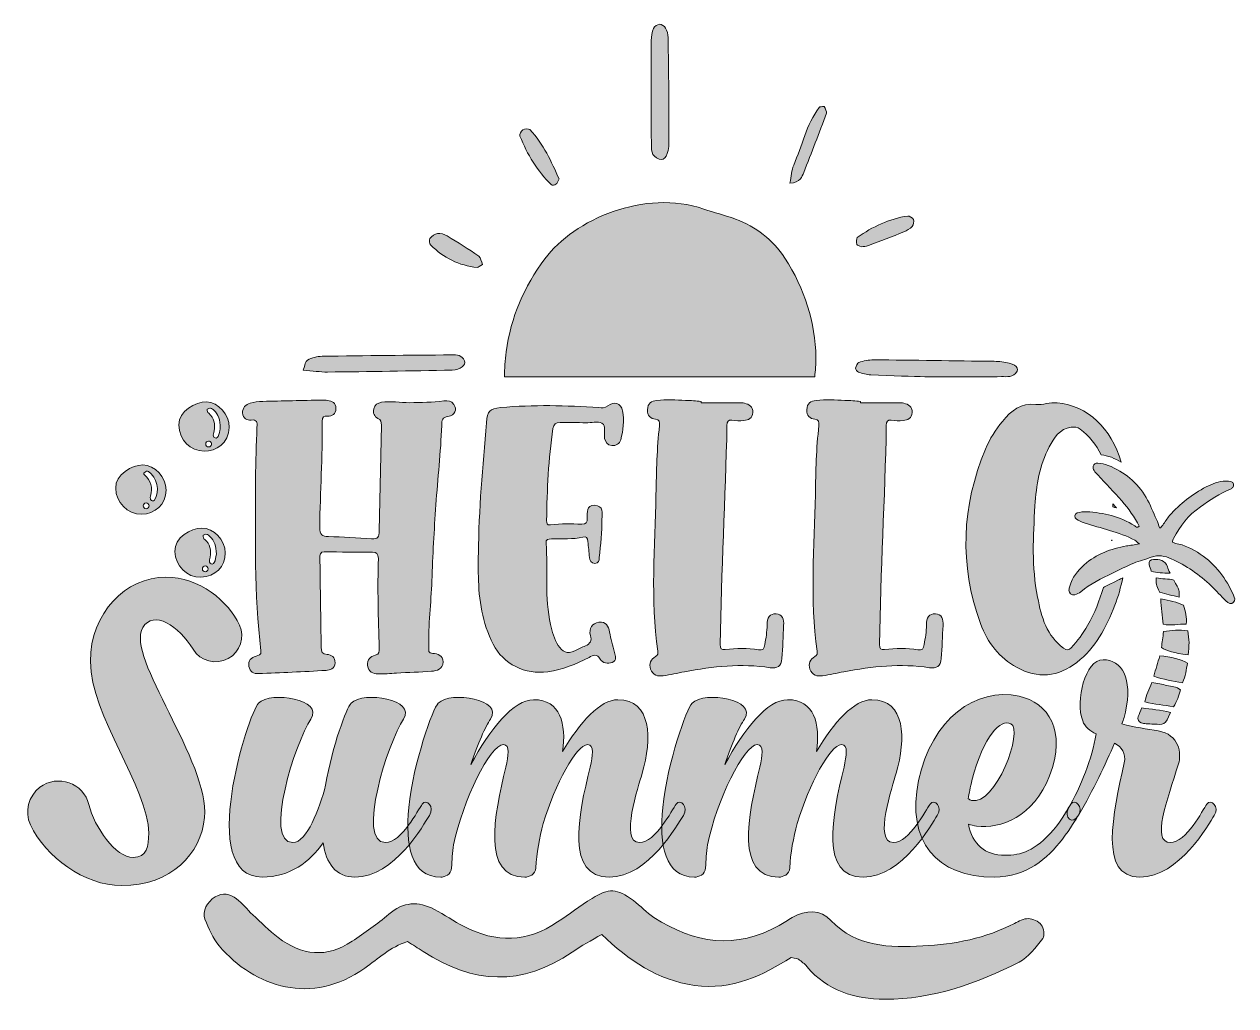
# Model space of a CAD drawing. Header units: inches. Extents: x 0.48 to 5.51, y -5.05 to -0.98.
import ezdxf

# ---------------------------------------------------------------- set-up
doc = ezdxf.new("R2010")
doc.units = ezdxf.units.IN
doc.header["$MEASUREMENT"] = 0
doc.layers.add('Layer 1', color=7, linetype='Continuous')

# ---------------------------------------------------------------- blocks, each defined once
blk = doc.blocks.new('block 3')
at = {"layer": 'Layer 1', "true_color": 0xffffff}
h = blk.add_hatch(color=7, dxfattribs=at)
h.dxf.hatch_style = 2
edge = h.paths.add_edge_path()
edge.add_spline(control_points=[(1.3763, -3.4702), (1.3996, -3.5206), (1.3789, -3.5814), (1.3297, -3.6086), (1.2793, -3.637), (1.2146, -3.6202), (1.1836, -3.5698), (1.1254, -3.4741), (1.0194, -3.4043), (0.9754, -3.4806), (0.903, -3.6034), (1.2534, -4.0379), (1.2314, -4.2681), (1.2172, -4.4181), (1.0944, -4.55), (0.8875, -4.55), (0.7323, -4.55), (0.5732, -4.4324), (0.5098, -4.2979), (0.484, -4.2435), (0.5021, -4.1789), (0.5486, -4.1427), (0.6223, -4.0871), (0.731, -4.1246), (0.7517, -4.2138), (0.7749, -4.3082), (0.8629, -4.4336), (0.9353, -4.4336), (0.9935, -4.4336), (1, -4.3858), (1, -4.3328), (1, -4.1453), (0.7581, -3.844), (0.7581, -3.6215), (0.7581, -3.4185), (0.9056, -3.2711), (1.0711, -3.2711), (1.2094, -3.2711), (1.331, -3.3706), (1.3763, -3.4702)], knot_values=[0, 0, 0, 0, 1, 1, 1, 2, 2, 2, 3, 3, 3, 4, 4, 4, 5, 5, 5, 6, 6, 6, 7, 7, 7, 8, 8, 8, 9, 9, 9, 10, 10, 10, 11, 11, 11, 12, 12, 12, 13, 13, 13, 13], degree=3, periodic=1)
h = blk.add_hatch(color=7, dxfattribs=at)
h.dxf.hatch_style = 2
edge = h.paths.add_edge_path()
edge.add_spline(control_points=[(5.4174, -4.2591), (5.3942, -4.2953), (5.2726, -4.5151), (5.1084, -4.5151), (4.9364, -4.5151), (4.9984, -4.2526), (5.0437, -4.0418), (5.0528, -4.0004), (5.0334, -3.9771), (5.0036, -3.959), (4.9674, -4.0457), (4.9144, -4.1556), (4.8562, -4.2565), (4.8277, -4.3056), (4.7941, -4.2629), (4.8122, -4.2319), (4.864, -4.1375), (4.9105, -4.025), (4.9273, -3.9215), (4.9027, -3.9086), (4.8808, -3.8918), (4.8717, -3.8672), (4.8407, -3.7832), (4.8808, -3.6137), (4.9571, -3.6137), (5.0334, -3.6137), (5.0799, -3.6901), (5.0489, -3.831), (5.0463, -3.844), (5.0411, -3.8608), (5.0346, -3.8801), (5.0851, -3.8931), (5.1407, -3.9008), (5.1847, -3.9086), (5.2713, -3.9228), (5.2829, -4.003), (5.2687, -4.0457), (5.2222, -4.1957), (5.1549, -4.3716), (5.2351, -4.3716), (5.301, -4.3716), (5.3696, -4.2371), (5.3864, -4.2125), (5.4045, -4.1879), (5.4407, -4.2241), (5.4174, -4.2591)], knot_values=[0, 0, 0, 0, 1, 1, 1, 2, 2, 2, 3, 3, 3, 4, 4, 4, 5, 5, 5, 6, 6, 6, 7, 7, 7, 8, 8, 8, 9, 9, 9, 10, 10, 10, 11, 11, 11, 12, 12, 12, 13, 13, 13, 14, 14, 14, 15, 15, 15, 15], degree=3, periodic=1)
h = blk.add_hatch(color=7, dxfattribs=at)
h.dxf.hatch_style = 2
edge = h.paths.add_edge_path()
edge.add_spline(control_points=[(2.1638, -4.2591), (2.1405, -4.2953), (2.0203, -4.5151), (1.8547, -4.5151), (1.7746, -4.5151), (1.7358, -4.4569), (1.7228, -4.3729), (1.6685, -4.4518), (1.5845, -4.5151), (1.4707, -4.5151), (1.1952, -4.5151), (1.4138, -3.8349), (1.4551, -3.7935), (1.5069, -3.7418), (1.7267, -3.7793), (1.6724, -3.8595), (1.609, -3.9526), (1.4745, -4.3716), (1.5974, -4.3716), (1.6556, -4.3716), (1.7086, -4.2319), (1.7332, -4.1336), (1.7616, -3.9707), (1.8198, -3.8129), (1.8392, -3.7935), (1.8909, -3.7418), (2.1108, -3.7793), (2.0565, -3.8595), (1.9931, -3.9526), (1.8586, -4.3716), (1.9815, -4.3716), (2.0487, -4.3716), (2.116, -4.2371), (2.1341, -4.2125), (2.1509, -4.1879), (2.1871, -4.2241), (2.1638, -4.2591)], knot_values=[0, 0, 0, 0, 1, 1, 1, 2, 2, 2, 3, 3, 3, 4, 4, 4, 5, 5, 5, 6, 6, 6, 7, 7, 7, 8, 8, 8, 9, 9, 9, 10, 10, 10, 11, 11, 11, 12, 12, 12, 12], degree=3, periodic=1)
h = blk.add_hatch(color=7, dxfattribs=at)
h.dxf.hatch_style = 2
edge = h.paths.add_edge_path()
edge.add_spline(control_points=[(3.2165, -4.2591), (3.1932, -4.2953), (3.0729, -4.5151), (2.9087, -4.5151), (2.7302, -4.5151), (2.7794, -4.2642), (2.8298, -4.0586), (2.8401, -4.0134), (2.8479, -3.9655), (2.8195, -3.9655), (2.7729, -3.9655), (2.685, -4.1297), (2.6358, -4.2927), (2.6203, -4.3522), (2.6074, -4.4155), (2.6048, -4.4763), (2.6035, -4.5048), (2.5763, -4.5151), (2.5595, -4.5151), (2.3811, -4.5151), (2.4302, -4.2642), (2.4806, -4.0586), (2.491, -4.0134), (2.4987, -3.9655), (2.4703, -3.9655), (2.4147, -3.9655), (2.3022, -4.197), (2.2634, -4.3806), (2.2595, -4.413), (2.2569, -4.4453), (2.2556, -4.4763), (2.2543, -4.5048), (2.2272, -4.5151), (2.2104, -4.5151), (2.0862, -4.5151), (2.0629, -4.3793), (2.0784, -4.2267), (2.0978, -4.0353), (2.178, -3.8168), (2.2, -3.7935), (2.253, -3.7418), (2.4716, -3.7793), (2.4173, -3.8595), (2.3953, -3.8918), (2.3642, -3.9603), (2.3358, -4.0483), (2.4134, -3.9021), (2.513, -3.7793), (2.5957, -3.7793), (2.707, -3.7793), (2.7315, -3.8801), (2.716, -3.994), (2.7871, -3.8724), (2.8725, -3.7793), (2.9449, -3.7793), (3.0846, -3.7793), (3.0871, -3.9409), (3.0458, -4.0845), (3.0315, -4.1362), (2.9501, -4.3716), (3.0341, -4.3716), (3.1014, -4.3716), (3.1686, -4.2371), (3.1867, -4.2125), (3.2035, -4.1879), (3.2397, -4.2241), (3.2165, -4.2591)], knot_values=[0, 0, 0, 0, 1, 1, 1, 2, 2, 2, 3, 3, 3, 4, 4, 4, 5, 5, 5, 6, 6, 6, 7, 7, 7, 8, 8, 8, 9, 9, 9, 10, 10, 10, 11, 11, 11, 12, 12, 12, 13, 13, 13, 14, 14, 14, 15, 15, 15, 16, 16, 16, 17, 17, 17, 18, 18, 18, 19, 19, 19, 20, 20, 20, 21, 21, 21, 22, 22, 22, 22], degree=3, periodic=1)
h = blk.add_hatch(color=7, dxfattribs=at)
h.dxf.hatch_style = 2
edge = h.paths.add_edge_path()
edge.add_spline(control_points=[(4.2691, -4.2591), (4.2458, -4.2953), (4.1256, -4.5151), (3.9613, -4.5151), (3.7829, -4.5151), (3.832, -4.2642), (3.8824, -4.0586), (3.8928, -4.0134), (3.9005, -3.9655), (3.8721, -3.9655), (3.8255, -3.9655), (3.7376, -4.1297), (3.6885, -4.2927), (3.6729, -4.3522), (3.66, -4.4155), (3.6574, -4.4763), (3.6561, -4.5048), (3.629, -4.5151), (3.6122, -4.5151), (3.4337, -4.5151), (3.4828, -4.2642), (3.5333, -4.0586), (3.5436, -4.0134), (3.5514, -3.9655), (3.5229, -3.9655), (3.4673, -3.9655), (3.3548, -4.197), (3.316, -4.3806), (3.3121, -4.413), (3.3096, -4.4453), (3.3083, -4.4763), (3.307, -4.5048), (3.2798, -4.5151), (3.263, -4.5151), (3.1389, -4.5151), (3.1156, -4.3793), (3.1311, -4.2267), (3.1505, -4.0353), (3.2307, -3.8168), (3.2527, -3.7935), (3.3057, -3.7418), (3.5242, -3.7793), (3.4699, -3.8595), (3.4479, -3.8918), (3.4169, -3.9603), (3.3885, -4.0483), (3.466, -3.9021), (3.5656, -3.7793), (3.6484, -3.7793), (3.7596, -3.7793), (3.7842, -3.8801), (3.7686, -3.994), (3.8398, -3.8724), (3.9251, -3.7793), (3.9975, -3.7793), (4.1372, -3.7793), (4.1398, -3.9409), (4.0984, -4.0845), (4.0842, -4.1362), (4.0027, -4.3716), (4.0868, -4.3716), (4.154, -4.3716), (4.2213, -4.2371), (4.2394, -4.2125), (4.2562, -4.1879), (4.2924, -4.2241), (4.2691, -4.2591)], knot_values=[0, 0, 0, 0, 1, 1, 1, 2, 2, 2, 3, 3, 3, 4, 4, 4, 5, 5, 5, 6, 6, 6, 7, 7, 7, 8, 8, 8, 9, 9, 9, 10, 10, 10, 11, 11, 11, 12, 12, 12, 13, 13, 13, 14, 14, 14, 15, 15, 15, 16, 16, 16, 17, 17, 17, 18, 18, 18, 19, 19, 19, 20, 20, 20, 21, 21, 21, 22, 22, 22, 22], degree=3, periodic=1)
h = blk.add_hatch(color=7, dxfattribs=at)
h.dxf.hatch_style = 2
edge = h.paths.add_edge_path()
edge.add_spline(control_points=[(4.8536, -4.2591), (4.8446, -4.2733), (4.8213, -4.3134), (4.7876, -4.3573), (4.7269, -4.4375), (4.6389, -4.5151), (4.5057, -4.5151), (4.2652, -4.5151), (4.1398, -4.3677), (4.1915, -4.1142), (4.2445, -3.8595), (4.4307, -3.725), (4.6079, -3.7651), (4.7282, -3.7909), (4.807, -3.9086), (4.7346, -4.0948), (4.6674, -4.2668), (4.5316, -4.3147), (4.432, -4.3043), (4.4191, -4.3017), (4.4087, -4.2992), (4.3984, -4.2953), (4.4139, -4.3793), (4.4669, -4.4246), (4.5497, -4.4246), (4.6157, -4.4246), (4.6739, -4.4078), (4.7514, -4.3185), (4.7864, -4.2785), (4.8122, -4.2267), (4.8226, -4.2125), (4.8407, -4.1879), (4.8769, -4.2241), (4.8536, -4.2591)], knot_values=[0, 0, 0, 0, 1, 1, 1, 2, 2, 2, 3, 3, 3, 4, 4, 4, 5, 5, 5, 6, 6, 6, 7, 7, 7, 8, 8, 8, 9, 9, 9, 10, 10, 10, 11, 11, 11, 11], degree=3, periodic=1)
edge = h.paths.add_edge_path()
edge.add_spline(control_points=[(4.4126, -4.1142), (4.4062, -4.1414), (4.401, -4.1672), (4.3971, -4.1905), (4.4023, -4.1931), (4.4062, -4.1957), (4.4113, -4.197), (4.5096, -4.2229), (4.6286, -3.9034), (4.5743, -3.8789), (4.5316, -3.8582), (4.4618, -3.9254), (4.4126, -4.1142)], knot_values=[0, 0, 0, 0, 1, 1, 1, 2, 2, 2, 3, 3, 3, 4, 4, 4, 4], degree=3, periodic=1)
at = {"layer": 'Layer 1', "lineweight": 0}
for points, knots in [([(1.3763, -3.4702), (1.3996, -3.5206), (1.3789, -3.5814), (1.3297, -3.6086), (1.2793, -3.637), (1.2146, -3.6202), (1.1836, -3.5698), (1.1254, -3.4741), (1.0194, -3.4043), (0.9754, -3.4806), (0.903, -3.6034), (1.2534, -4.0379), (1.2314, -4.2681), (1.2172, -4.4181), (1.0944, -4.55), (0.8875, -4.55), (0.7323, -4.55), (0.5732, -4.4324), (0.5098, -4.2979), (0.484, -4.2435), (0.5021, -4.1789), (0.5486, -4.1427), (0.6223, -4.0871), (0.731, -4.1246), (0.7517, -4.2138), (0.7749, -4.3082), (0.8629, -4.4336), (0.9353, -4.4336), (0.9935, -4.4336), (1, -4.3858), (1, -4.3328), (1, -4.1453), (0.7581, -3.844), (0.7581, -3.6215), (0.7581, -3.4185), (0.9056, -3.2711), (1.0711, -3.2711), (1.2094, -3.2711), (1.331, -3.3706), (1.3763, -3.4702)], [0, 0, 0, 0, 1, 1, 1, 2, 2, 2, 3, 3, 3, 4, 4, 4, 5, 5, 5, 6, 6, 6, 7, 7, 7, 8, 8, 8, 9, 9, 9, 10, 10, 10, 11, 11, 11, 12, 12, 12, 13, 13, 13, 13]), ([(5.4174, -4.2591), (5.3942, -4.2953), (5.2726, -4.5151), (5.1084, -4.5151), (4.9364, -4.5151), (4.9984, -4.2526), (5.0437, -4.0418), (5.0528, -4.0004), (5.0334, -3.9771), (5.0036, -3.959), (4.9674, -4.0457), (4.9144, -4.1556), (4.8562, -4.2565), (4.8277, -4.3056), (4.7941, -4.2629), (4.8122, -4.2319), (4.864, -4.1375), (4.9105, -4.025), (4.9273, -3.9215), (4.9027, -3.9086), (4.8808, -3.8918), (4.8717, -3.8672), (4.8407, -3.7832), (4.8808, -3.6137), (4.9571, -3.6137), (5.0334, -3.6137), (5.0799, -3.6901), (5.0489, -3.831), (5.0463, -3.844), (5.0411, -3.8608), (5.0346, -3.8801), (5.0851, -3.8931), (5.1407, -3.9008), (5.1847, -3.9086), (5.2713, -3.9228), (5.2829, -4.003), (5.2687, -4.0457), (5.2222, -4.1957), (5.1549, -4.3716), (5.2351, -4.3716), (5.301, -4.3716), (5.3696, -4.2371), (5.3864, -4.2125), (5.4045, -4.1879), (5.4407, -4.2241), (5.4174, -4.2591)], [0, 0, 0, 0, 1, 1, 1, 2, 2, 2, 3, 3, 3, 4, 4, 4, 5, 5, 5, 6, 6, 6, 7, 7, 7, 8, 8, 8, 9, 9, 9, 10, 10, 10, 11, 11, 11, 12, 12, 12, 13, 13, 13, 14, 14, 14, 15, 15, 15, 15]), ([(2.1638, -4.2591), (2.1405, -4.2953), (2.0203, -4.5151), (1.8547, -4.5151), (1.7746, -4.5151), (1.7358, -4.4569), (1.7228, -4.3729), (1.6685, -4.4518), (1.5845, -4.5151), (1.4707, -4.5151), (1.1952, -4.5151), (1.4138, -3.8349), (1.4551, -3.7935), (1.5069, -3.7418), (1.7267, -3.7793), (1.6724, -3.8595), (1.609, -3.9526), (1.4745, -4.3716), (1.5974, -4.3716), (1.6556, -4.3716), (1.7086, -4.2319), (1.7332, -4.1336), (1.7616, -3.9707), (1.8198, -3.8129), (1.8392, -3.7935), (1.8909, -3.7418), (2.1108, -3.7793), (2.0565, -3.8595), (1.9931, -3.9526), (1.8586, -4.3716), (1.9815, -4.3716), (2.0487, -4.3716), (2.116, -4.2371), (2.1341, -4.2125), (2.1509, -4.1879), (2.1871, -4.2241), (2.1638, -4.2591)], [0, 0, 0, 0, 1, 1, 1, 2, 2, 2, 3, 3, 3, 4, 4, 4, 5, 5, 5, 6, 6, 6, 7, 7, 7, 8, 8, 8, 9, 9, 9, 10, 10, 10, 11, 11, 11, 12, 12, 12, 12]), ([(3.2165, -4.2591), (3.1932, -4.2953), (3.0729, -4.5151), (2.9087, -4.5151), (2.7302, -4.5151), (2.7794, -4.2642), (2.8298, -4.0586), (2.8401, -4.0134), (2.8479, -3.9655), (2.8195, -3.9655), (2.7729, -3.9655), (2.685, -4.1297), (2.6358, -4.2927), (2.6203, -4.3522), (2.6074, -4.4155), (2.6048, -4.4763), (2.6035, -4.5048), (2.5763, -4.5151), (2.5595, -4.5151), (2.3811, -4.5151), (2.4302, -4.2642), (2.4806, -4.0586), (2.491, -4.0134), (2.4987, -3.9655), (2.4703, -3.9655), (2.4147, -3.9655), (2.3022, -4.197), (2.2634, -4.3806), (2.2595, -4.413), (2.2569, -4.4453), (2.2556, -4.4763), (2.2543, -4.5048), (2.2272, -4.5151), (2.2104, -4.5151), (2.0862, -4.5151), (2.0629, -4.3793), (2.0784, -4.2267), (2.0978, -4.0353), (2.178, -3.8168), (2.2, -3.7935), (2.253, -3.7418), (2.4716, -3.7793), (2.4173, -3.8595), (2.3953, -3.8918), (2.3642, -3.9603), (2.3358, -4.0483), (2.4134, -3.9021), (2.513, -3.7793), (2.5957, -3.7793), (2.707, -3.7793), (2.7315, -3.8801), (2.716, -3.994), (2.7871, -3.8724), (2.8725, -3.7793), (2.9449, -3.7793), (3.0846, -3.7793), (3.0871, -3.9409), (3.0458, -4.0845), (3.0315, -4.1362), (2.9501, -4.3716), (3.0341, -4.3716), (3.1014, -4.3716), (3.1686, -4.2371), (3.1867, -4.2125), (3.2035, -4.1879), (3.2397, -4.2241), (3.2165, -4.2591)], [0, 0, 0, 0, 1, 1, 1, 2, 2, 2, 3, 3, 3, 4, 4, 4, 5, 5, 5, 6, 6, 6, 7, 7, 7, 8, 8, 8, 9, 9, 9, 10, 10, 10, 11, 11, 11, 12, 12, 12, 13, 13, 13, 14, 14, 14, 15, 15, 15, 16, 16, 16, 17, 17, 17, 18, 18, 18, 19, 19, 19, 20, 20, 20, 21, 21, 21, 22, 22, 22, 22]), ([(4.2691, -4.2591), (4.2458, -4.2953), (4.1256, -4.5151), (3.9613, -4.5151), (3.7829, -4.5151), (3.832, -4.2642), (3.8824, -4.0586), (3.8928, -4.0134), (3.9005, -3.9655), (3.8721, -3.9655), (3.8255, -3.9655), (3.7376, -4.1297), (3.6885, -4.2927), (3.6729, -4.3522), (3.66, -4.4155), (3.6574, -4.4763), (3.6561, -4.5048), (3.629, -4.5151), (3.6122, -4.5151), (3.4337, -4.5151), (3.4828, -4.2642), (3.5333, -4.0586), (3.5436, -4.0134), (3.5514, -3.9655), (3.5229, -3.9655), (3.4673, -3.9655), (3.3548, -4.197), (3.316, -4.3806), (3.3121, -4.413), (3.3096, -4.4453), (3.3083, -4.4763), (3.307, -4.5048), (3.2798, -4.5151), (3.263, -4.5151), (3.1389, -4.5151), (3.1156, -4.3793), (3.1311, -4.2267), (3.1505, -4.0353), (3.2307, -3.8168), (3.2527, -3.7935), (3.3057, -3.7418), (3.5242, -3.7793), (3.4699, -3.8595), (3.4479, -3.8918), (3.4169, -3.9603), (3.3885, -4.0483), (3.466, -3.9021), (3.5656, -3.7793), (3.6484, -3.7793), (3.7596, -3.7793), (3.7842, -3.8801), (3.7686, -3.994), (3.8398, -3.8724), (3.9251, -3.7793), (3.9975, -3.7793), (4.1372, -3.7793), (4.1398, -3.9409), (4.0984, -4.0845), (4.0842, -4.1362), (4.0027, -4.3716), (4.0868, -4.3716), (4.154, -4.3716), (4.2213, -4.2371), (4.2394, -4.2125), (4.2562, -4.1879), (4.2924, -4.2241), (4.2691, -4.2591)], [0, 0, 0, 0, 1, 1, 1, 2, 2, 2, 3, 3, 3, 4, 4, 4, 5, 5, 5, 6, 6, 6, 7, 7, 7, 8, 8, 8, 9, 9, 9, 10, 10, 10, 11, 11, 11, 12, 12, 12, 13, 13, 13, 14, 14, 14, 15, 15, 15, 16, 16, 16, 17, 17, 17, 18, 18, 18, 19, 19, 19, 20, 20, 20, 21, 21, 21, 22, 22, 22, 22]), ([(4.8536, -4.2591), (4.8446, -4.2733), (4.8213, -4.3134), (4.7876, -4.3573), (4.7269, -4.4375), (4.6389, -4.5151), (4.5057, -4.5151), (4.2652, -4.5151), (4.1398, -4.3677), (4.1915, -4.1142), (4.2445, -3.8595), (4.4307, -3.725), (4.6079, -3.7651), (4.7282, -3.7909), (4.807, -3.9086), (4.7346, -4.0948), (4.6674, -4.2668), (4.5316, -4.3147), (4.432, -4.3043), (4.4191, -4.3017), (4.4087, -4.2992), (4.3984, -4.2953), (4.4139, -4.3793), (4.4669, -4.4246), (4.5497, -4.4246), (4.6157, -4.4246), (4.6739, -4.4078), (4.7514, -4.3185), (4.7864, -4.2785), (4.8122, -4.2267), (4.8226, -4.2125), (4.8407, -4.1879), (4.8769, -4.2241), (4.8536, -4.2591)], [0, 0, 0, 0, 1, 1, 1, 2, 2, 2, 3, 3, 3, 4, 4, 4, 5, 5, 5, 6, 6, 6, 7, 7, 7, 8, 8, 8, 9, 9, 9, 10, 10, 10, 11, 11, 11, 11]), ([(4.4126, -4.1142), (4.4062, -4.1414), (4.401, -4.1672), (4.3971, -4.1905), (4.4023, -4.1931), (4.4062, -4.1957), (4.4113, -4.197), (4.5096, -4.2229), (4.6286, -3.9034), (4.5743, -3.8789), (4.5316, -3.8582), (4.4618, -3.9254), (4.4126, -4.1142)], [0, 0, 0, 0, 1, 1, 1, 2, 2, 2, 3, 3, 3, 4, 4, 4, 4])]:
    blk.add_open_spline(points, degree=3, knots=knots, dxfattribs=at)
blk = doc.blocks.new('block 4')
at = {"layer": 'Layer 1', "true_color": 0xffffff}
h = blk.add_hatch(color=7, dxfattribs=at)
h.dxf.hatch_style = 2
edge = h.paths.add_edge_path()
edge.add_spline(control_points=[(3.0831, -1.2465), (3.0831, -1.3203), (3.0822, -1.3942), (3.0836, -1.468), (3.0841, -1.4949), (3.0805, -1.5268), (3.1161, -1.5377), (3.1392, -1.5448), (3.156, -1.5208), (3.1564, -1.4659), (3.1572, -1.3218), (3.155, -1.1776), (3.1531, -1.0335), (3.1529, -1.0201), (3.1489, -1.0055), (3.1424, -0.9939), (3.138, -0.9862), (3.1259, -0.9782), (3.1175, -0.9785), (3.1089, -0.9788), (3.0963, -0.9874), (3.0931, -0.9954), (3.0869, -1.0112), (3.0835, -1.0291), (3.0832, -1.0462), (3.0821, -1.113), (3.0828, -1.1797), (3.0828, -1.2465), (3.0829, -1.2465), (3.083, -1.2465), (3.0831, -1.2465)], knot_values=[0, 0, 0, 0, 1, 1, 1, 2, 2, 2, 3, 3, 3, 4, 4, 4, 5, 5, 5, 6, 6, 6, 7, 7, 7, 8, 8, 8, 9, 9, 9, 10, 10, 10, 10], degree=3, periodic=1)
h = blk.add_hatch(color=7, dxfattribs=at)
h.dxf.hatch_style = 2
edge = h.paths.add_edge_path()
edge.add_spline(control_points=[(3.7152, -1.5927), (3.748, -1.5113), (3.7795, -1.4294), (3.8098, -1.3471), (3.8125, -1.3399), (3.8037, -1.3286), (3.8004, -1.3195), (3.7917, -1.3207), (3.7817, -1.3192), (3.7789, -1.323), (3.7263, -1.3951), (3.7082, -1.4827), (3.6738, -1.563), (3.6648, -1.5839), (3.664, -1.6084), (3.6582, -1.6377), (3.702, -1.6341), (3.7078, -1.611), (3.7152, -1.5927)], knot_values=[0, 0, 0, 0, 1, 1, 1, 2, 2, 2, 3, 3, 3, 4, 4, 4, 5, 5, 5, 6, 6, 6, 6], degree=3, periodic=1)
h = blk.add_hatch(color=7, dxfattribs=at)
h.dxf.hatch_style = 2
edge = h.paths.add_edge_path()
edge.add_spline(control_points=[(2.6691, -1.6449), (2.6719, -1.6477), (2.6833, -1.6455), (2.6882, -1.642), (2.6932, -1.6385), (2.6951, -1.6307), (2.7012, -1.6196), (2.6689, -1.5493), (2.6371, -1.4751), (2.5803, -1.4154), (2.5755, -1.4104), (2.5585, -1.4113), (2.5513, -1.4159), (2.5442, -1.4205), (2.5364, -1.4356), (2.539, -1.4421), (2.5687, -1.5183), (2.6117, -1.5864), (2.6691, -1.6449)], knot_values=[0, 0, 0, 0, 1, 1, 1, 2, 2, 2, 3, 3, 3, 4, 4, 4, 5, 5, 5, 6, 6, 6, 6], degree=3, periodic=1)
h = blk.add_hatch(color=7, dxfattribs=at)
h.dxf.hatch_style = 2
edge = h.paths.add_edge_path()
edge.add_spline(control_points=[(3.766, -2.3601), (3.7627, -2.2156), (3.7196, -2.0753), (3.6369, -1.9477), (3.5872, -1.8711), (3.517, -1.8184), (3.4322, -1.7862), (3.3893, -1.77), (3.3442, -1.7597), (3.3009, -1.7446), (3.0569, -1.66), (2.7632, -1.788), (2.6424, -1.9505), (2.5559, -2.067), (2.5011, -2.1926), (2.4818, -2.3371), (2.477, -2.3725), (2.475, -2.4069), (2.4751, -2.4405), (2.4751, -2.4405), (3.7607, -2.4405), (3.7607, -2.4405), (3.7638, -2.4143), (3.7657, -2.3876), (3.766, -2.3601)], knot_values=[0, 0, 0, 0, 1, 1, 1, 2, 2, 2, 3, 3, 3, 4, 4, 4, 5, 5, 5, 6, 6, 6, 7, 7, 7, 8, 8, 8, 8], degree=3, periodic=1)
h = blk.add_hatch(color=7, dxfattribs=at)
h.dxf.hatch_style = 2
edge = h.paths.add_edge_path()
edge.add_spline(control_points=[(3.9545, -1.9013), (3.9632, -1.8998), (3.974, -1.8995), (3.9835, -1.896), (4.0327, -1.8776), (4.0817, -1.859), (4.1303, -1.8393), (4.1429, -1.8341), (4.1558, -1.8266), (4.1648, -1.8167), (4.1705, -1.8104), (4.1731, -1.7962), (4.1699, -1.7884), (4.167, -1.7812), (4.1538, -1.7724), (4.1465, -1.7735), (4.0693, -1.7851), (4.0004, -1.8177), (3.9375, -1.863), (3.9325, -1.8666), (3.9336, -1.882), (3.9357, -1.891), (3.9367, -1.8952), (3.9468, -1.8973), (3.9545, -1.9013)], knot_values=[0, 0, 0, 0, 1, 1, 1, 2, 2, 2, 3, 3, 3, 4, 4, 4, 5, 5, 5, 6, 6, 6, 7, 7, 7, 8, 8, 8, 8], degree=3, periodic=1)
h = blk.add_hatch(color=7, dxfattribs=at)
h.dxf.hatch_style = 2
edge = h.paths.add_edge_path()
edge.add_spline(control_points=[(2.3612, -1.9871), (2.3667, -1.9877), (2.3729, -1.9808), (2.3833, -1.9746), (2.3787, -1.9634), (2.3772, -1.9465), (2.3683, -1.9403), (2.3257, -1.9106), (2.2815, -1.883), (2.2369, -1.8563), (2.2254, -1.8494), (2.2101, -1.8441), (2.1975, -1.8457), (2.1859, -1.8472), (2.1731, -1.8569), (2.1658, -1.8668), (2.1616, -1.8725), (2.1635, -1.8895), (2.169, -1.8947), (2.2229, -1.946), (2.2862, -1.9794), (2.3612, -1.9871)], knot_values=[0, 0, 0, 0, 1, 1, 1, 2, 2, 2, 3, 3, 3, 4, 4, 4, 5, 5, 5, 6, 6, 6, 7, 7, 7, 7], degree=3, periodic=1)
h = blk.add_hatch(color=7, dxfattribs=at)
h.dxf.hatch_style = 2
edge = h.paths.add_edge_path()
edge.add_spline(control_points=[(2.3089, -2.3745), (2.2997, -2.3495), (2.2772, -2.3494), (2.2563, -2.3496), (2.0771, -2.3509), (1.8978, -2.3523), (1.7185, -2.3551), (1.6981, -2.3554), (1.6766, -2.3617), (1.6583, -2.3708), (1.6499, -2.375), (1.6482, -2.3925), (1.64, -2.4124), (1.6794, -2.4157), (1.7103, -2.4209), (1.7412, -2.4206), (1.9135, -2.4187), (2.0857, -2.4161), (2.2579, -2.4122), (2.2934, -2.4113), (2.3154, -2.392), (2.3089, -2.3745)], knot_values=[0, 0, 0, 0, 1, 1, 1, 2, 2, 2, 3, 3, 3, 4, 4, 4, 5, 5, 5, 6, 6, 6, 7, 7, 7, 7], degree=3, periodic=1)
h = blk.add_hatch(color=7, dxfattribs=at)
h.dxf.hatch_style = 2
edge = h.paths.add_edge_path()
edge.add_spline(control_points=[(4.5364, -2.3782), (4.5259, -2.3771), (4.5152, -2.3762), (4.5046, -2.3761), (4.3382, -2.3739), (4.1718, -2.3714), (4.0054, -2.3701), (3.9848, -2.3699), (3.9636, -2.3743), (3.9438, -2.3804), (3.9372, -2.3825), (3.932, -2.3959), (3.9303, -2.4049), (3.9294, -2.4094), (3.9369, -2.4188), (3.9424, -2.4206), (3.9587, -2.426), (3.9758, -2.4314), (3.9929, -2.4322), (4.0813, -2.4361), (4.1698, -2.4386), (4.2174, -2.4402), (4.3504, -2.4402), (4.4424, -2.4412), (4.5345, -2.4395), (4.5572, -2.4391), (4.5853, -2.4455), (4.5995, -2.4169), (4.6084, -2.399), (4.5827, -2.3831), (4.5364, -2.3782)], knot_values=[0, 0, 0, 0, 1, 1, 1, 2, 2, 2, 3, 3, 3, 4, 4, 4, 5, 5, 5, 6, 6, 6, 7, 7, 7, 8, 8, 8, 9, 9, 9, 10, 10, 10, 10], degree=3, periodic=1)
at = {"layer": 'Layer 1', "lineweight": 0}
for points, knots in [([(3.0831, -1.2465), (3.0831, -1.3203), (3.0822, -1.3942), (3.0836, -1.468), (3.0841, -1.4949), (3.0805, -1.5268), (3.1161, -1.5377), (3.1392, -1.5448), (3.156, -1.5208), (3.1564, -1.4659), (3.1572, -1.3218), (3.155, -1.1776), (3.1531, -1.0335), (3.1529, -1.0201), (3.1489, -1.0055), (3.1424, -0.9939), (3.138, -0.9862), (3.1259, -0.9782), (3.1175, -0.9785), (3.1089, -0.9788), (3.0963, -0.9874), (3.0931, -0.9954), (3.0869, -1.0112), (3.0835, -1.0291), (3.0832, -1.0462), (3.0821, -1.113), (3.0828, -1.1797), (3.0828, -1.2465), (3.0829, -1.2465), (3.083, -1.2465), (3.0831, -1.2465)], [0, 0, 0, 0, 1, 1, 1, 2, 2, 2, 3, 3, 3, 4, 4, 4, 5, 5, 5, 6, 6, 6, 7, 7, 7, 8, 8, 8, 9, 9, 9, 10, 10, 10, 10]), ([(3.7152, -1.5927), (3.748, -1.5113), (3.7795, -1.4294), (3.8098, -1.3471), (3.8125, -1.3399), (3.8037, -1.3286), (3.8004, -1.3195), (3.7917, -1.3207), (3.7817, -1.3192), (3.7789, -1.323), (3.7263, -1.3951), (3.7082, -1.4827), (3.6738, -1.563), (3.6648, -1.5839), (3.664, -1.6084), (3.6582, -1.6377), (3.702, -1.6341), (3.7078, -1.611), (3.7152, -1.5927)], [0, 0, 0, 0, 1, 1, 1, 2, 2, 2, 3, 3, 3, 4, 4, 4, 5, 5, 5, 6, 6, 6, 6]), ([(2.6691, -1.6449), (2.6719, -1.6477), (2.6833, -1.6455), (2.6882, -1.642), (2.6932, -1.6385), (2.6951, -1.6307), (2.7012, -1.6196), (2.6689, -1.5493), (2.6371, -1.4751), (2.5803, -1.4154), (2.5755, -1.4104), (2.5585, -1.4113), (2.5513, -1.4159), (2.5442, -1.4205), (2.5364, -1.4356), (2.539, -1.4421), (2.5687, -1.5183), (2.6117, -1.5864), (2.6691, -1.6449)], [0, 0, 0, 0, 1, 1, 1, 2, 2, 2, 3, 3, 3, 4, 4, 4, 5, 5, 5, 6, 6, 6, 6]), ([(3.766, -2.3601), (3.7627, -2.2156), (3.7196, -2.0753), (3.6369, -1.9477), (3.5872, -1.8711), (3.517, -1.8184), (3.4322, -1.7862), (3.3893, -1.77), (3.3442, -1.7597), (3.3009, -1.7446), (3.0569, -1.66), (2.7632, -1.788), (2.6424, -1.9505), (2.5559, -2.067), (2.5011, -2.1926), (2.4818, -2.3371), (2.477, -2.3725), (2.475, -2.4069), (2.4751, -2.4405), (2.4751, -2.4405), (3.7607, -2.4405), (3.7607, -2.4405), (3.7638, -2.4143), (3.7657, -2.3876), (3.766, -2.3601)], [0, 0, 0, 0, 1, 1, 1, 2, 2, 2, 3, 3, 3, 4, 4, 4, 5, 5, 5, 6, 6, 6, 7, 7, 7, 8, 8, 8, 8]), ([(3.9545, -1.9013), (3.9632, -1.8998), (3.974, -1.8995), (3.9835, -1.896), (4.0327, -1.8776), (4.0817, -1.859), (4.1303, -1.8393), (4.1429, -1.8341), (4.1558, -1.8266), (4.1648, -1.8167), (4.1705, -1.8104), (4.1731, -1.7962), (4.1699, -1.7884), (4.167, -1.7812), (4.1538, -1.7724), (4.1465, -1.7735), (4.0693, -1.7851), (4.0004, -1.8177), (3.9375, -1.863), (3.9325, -1.8666), (3.9336, -1.882), (3.9357, -1.891), (3.9367, -1.8952), (3.9468, -1.8973), (3.9545, -1.9013)], [0, 0, 0, 0, 1, 1, 1, 2, 2, 2, 3, 3, 3, 4, 4, 4, 5, 5, 5, 6, 6, 6, 7, 7, 7, 8, 8, 8, 8]), ([(2.3612, -1.9871), (2.3667, -1.9877), (2.3729, -1.9808), (2.3833, -1.9746), (2.3787, -1.9634), (2.3772, -1.9465), (2.3683, -1.9403), (2.3257, -1.9106), (2.2815, -1.883), (2.2369, -1.8563), (2.2254, -1.8494), (2.2101, -1.8441), (2.1975, -1.8457), (2.1859, -1.8472), (2.1731, -1.8569), (2.1658, -1.8668), (2.1616, -1.8725), (2.1635, -1.8895), (2.169, -1.8947), (2.2229, -1.946), (2.2862, -1.9794), (2.3612, -1.9871)], [0, 0, 0, 0, 1, 1, 1, 2, 2, 2, 3, 3, 3, 4, 4, 4, 5, 5, 5, 6, 6, 6, 7, 7, 7, 7]), ([(2.3089, -2.3745), (2.2997, -2.3495), (2.2772, -2.3494), (2.2563, -2.3496), (2.0771, -2.3509), (1.8978, -2.3523), (1.7185, -2.3551), (1.6981, -2.3554), (1.6766, -2.3617), (1.6583, -2.3708), (1.6499, -2.375), (1.6482, -2.3925), (1.64, -2.4124), (1.6794, -2.4157), (1.7103, -2.4209), (1.7412, -2.4206), (1.9135, -2.4187), (2.0857, -2.4161), (2.2579, -2.4122), (2.2934, -2.4113), (2.3154, -2.392), (2.3089, -2.3745)], [0, 0, 0, 0, 1, 1, 1, 2, 2, 2, 3, 3, 3, 4, 4, 4, 5, 5, 5, 6, 6, 6, 7, 7, 7, 7]), ([(4.5364, -2.3782), (4.5259, -2.3771), (4.5152, -2.3762), (4.5046, -2.3761), (4.3382, -2.3739), (4.1718, -2.3714), (4.0054, -2.3701), (3.9848, -2.3699), (3.9636, -2.3743), (3.9438, -2.3804), (3.9372, -2.3825), (3.932, -2.3959), (3.9303, -2.4049), (3.9294, -2.4094), (3.9369, -2.4188), (3.9424, -2.4206), (3.9587, -2.426), (3.9758, -2.4314), (3.9929, -2.4322), (4.0813, -2.4361), (4.1698, -2.4386), (4.2174, -2.4402), (4.3504, -2.4402), (4.4424, -2.4412), (4.5345, -2.4395), (4.5572, -2.4391), (4.5853, -2.4455), (4.5995, -2.4169), (4.6084, -2.399), (4.5827, -2.3831), (4.5364, -2.3782)], [0, 0, 0, 0, 1, 1, 1, 2, 2, 2, 3, 3, 3, 4, 4, 4, 5, 5, 5, 6, 6, 6, 7, 7, 7, 8, 8, 8, 9, 9, 9, 10, 10, 10, 10])]:
    blk.add_open_spline(points, degree=3, knots=knots, dxfattribs=at)
blk = doc.blocks.new('block 5')
at = {"layer": 'Layer 1', "true_color": 0xffffff}
h = blk.add_hatch(color=7, dxfattribs=at)
h.dxf.hatch_style = 2
edge = h.paths.add_edge_path()
edge.add_spline(control_points=[(5.1066, -3.1334), (5.0853, -3.1368), (5.0694, -3.139), (5.0535, -3.1418), (4.9886, -3.1532), (4.9286, -3.1754), (4.8784, -3.2197), (4.8506, -3.2443), (4.8279, -3.2722), (4.818, -3.3088), (4.8166, -3.314), (4.8152, -3.3193), (4.8148, -3.3246), (4.8139, -3.3378), (4.8263, -3.3482), (4.8388, -3.3442), (4.8476, -3.3414), (4.8573, -3.3382), (4.8641, -3.3322), (4.9032, -3.298), (4.9498, -3.2765), (4.9958, -3.254), (5.0249, -3.2398), (5.0539, -3.2254), (5.0838, -3.213), (5.1073, -3.2033), (5.1323, -3.197), (5.1563, -3.1884), (5.185, -3.1781), (5.212, -3.1832), (5.2388, -3.195), (5.3012, -3.2225), (5.3562, -3.261), (5.4052, -3.3082), (5.4256, -3.3279), (5.4446, -3.3489), (5.4647, -3.3689), (5.4776, -3.3818), (5.4881, -3.3838), (5.4962, -3.3761), (5.5063, -3.3665), (5.501, -3.3567), (5.4967, -3.3465), (5.4669, -3.2766), (5.4228, -3.2182), (5.3592, -3.1755), (5.3277, -3.1543), (5.2944, -3.1367), (5.2559, -3.1316), (5.2523, -3.1311), (5.249, -3.1284), (5.2438, -3.1259), (5.2452, -3.1205), (5.2454, -3.115), (5.2478, -3.1107), (5.2758, -3.0593), (5.3095, -3.0127), (5.3595, -2.9797), (5.4, -2.9529), (5.4387, -2.9233), (5.4847, -2.9059), (5.4883, -2.9046), (5.4914, -2.9016), (5.4943, -2.8989), (5.501, -2.8924), (5.4977, -2.8777), (5.4886, -2.8755), (5.4808, -2.8736), (5.4726, -2.8725), (5.4647, -2.8728), (5.4357, -2.8738), (5.409, -2.8836), (5.3838, -2.8969), (5.3261, -2.9274), (5.2749, -2.9668), (5.2317, -3.0158), (5.2211, -3.0279), (5.2133, -3.0424), (5.204, -3.0556), (5.2011, -3.0596), (5.1971, -3.0629), (5.1915, -3.0687), (5.1862, -3.0545), (5.1828, -3.0432), (5.1779, -3.0325), (5.164, -3.0018), (5.1516, -2.9702), (5.1349, -2.9412), (5.0987, -2.8781), (5.0446, -2.8346), (4.9773, -2.8077), (4.9639, -2.8023), (4.9488, -2.8001), (4.9343, -2.7984), (4.9263, -2.7974), (4.9174, -2.8018), (4.9154, -2.8106), (4.9142, -2.8164), (4.9159, -2.824), (4.9189, -2.8292), (4.9229, -2.836), (4.9296, -2.8412), (4.9351, -2.8471), (4.968, -2.8828), (5.0013, -2.9182), (5.0337, -2.9544), (5.0626, -2.9865), (5.0859, -3.0225), (5.1062, -3.0602), (5.0976, -3.0686), (5.0919, -3.0621), (5.0873, -3.059), (5.0271, -3.0182), (4.9587, -3.0047), (4.888, -2.9997), (4.875, -2.9988), (4.8613, -3.0014), (4.8486, -3.0049), (4.8374, -3.0079), (4.8356, -3.0247), (4.8457, -3.0308), (4.8559, -3.0371), (4.867, -3.0425), (4.8784, -3.0461), (4.9131, -3.057), (4.9482, -3.0668), (4.983, -3.0773), (5.0192, -3.0882), (5.0551, -3.1001), (5.0884, -3.1184), (5.0937, -3.1213), (5.0979, -3.1262), (5.1066, -3.1334)], knot_values=[0, 0, 0, 0, 1, 1, 1, 2, 2, 2, 3, 3, 3, 4, 4, 4, 5, 5, 5, 6, 6, 6, 7, 7, 7, 8, 8, 8, 9, 9, 9, 10, 10, 10, 11, 11, 11, 12, 12, 12, 13, 13, 13, 14, 14, 14, 15, 15, 15, 16, 16, 16, 17, 17, 17, 18, 18, 18, 19, 19, 19, 20, 20, 20, 21, 21, 21, 22, 22, 22, 23, 23, 23, 24, 24, 24, 25, 25, 25, 26, 26, 26, 27, 27, 27, 28, 28, 28, 29, 29, 29, 30, 30, 30, 31, 31, 31, 32, 32, 32, 33, 33, 33, 34, 34, 34, 35, 35, 35, 36, 36, 36, 37, 37, 37, 38, 38, 38, 39, 39, 39, 40, 40, 40, 41, 41, 41, 42, 42, 42, 43, 43, 43, 44, 44, 44, 44], degree=3, periodic=1)
h = blk.add_hatch(color=7, dxfattribs=at)
h.dxf.hatch_style = 2
edge = h.paths.add_edge_path()
edge.add_spline(control_points=[(5.2344, -3.2552), (5.229, -3.2432), (5.2252, -3.2363), (5.2228, -3.229), (5.2133, -3.2003), (5.1906, -3.1961), (5.1649, -3.1977), (5.1523, -3.1984), (5.1448, -3.2067), (5.1472, -3.2189), (5.1489, -3.2279), (5.1529, -3.2364), (5.1563, -3.2465), (5.18, -3.2527), (5.2036, -3.2546), (5.2344, -3.2552)], knot_values=[0, 0, 0, 0, 1, 1, 1, 2, 2, 2, 3, 3, 3, 4, 4, 4, 5, 5, 5, 5], degree=3, periodic=1)
h = blk.add_hatch(color=7, dxfattribs=at)
h.dxf.hatch_style = 2
edge = h.paths.add_edge_path()
edge.add_spline(control_points=[(5.1913, -3.3344), (5.2172, -3.3407), (5.2442, -3.3474), (5.2717, -3.3542), (5.2732, -3.3274), (5.2726, -3.3255), (5.2495, -3.2837), (5.2268, -3.2768), (5.2014, -3.2793), (5.1767, -3.2743), (5.1751, -3.299), (5.1756, -3.3008), (5.1913, -3.3344)], knot_values=[0, 0, 0, 0, 1, 1, 1, 2, 2, 2, 3, 3, 3, 4, 4, 4, 4], degree=3, periodic=1)
h = blk.add_hatch(color=7, dxfattribs=at)
h.dxf.hatch_style = 2
edge = h.paths.add_edge_path()
edge.add_spline(control_points=[(5.1959, -3.3604), (5.1962, -3.3988), (5.2039, -3.4315), (5.205, -3.4667), (5.2376, -3.4734), (5.2688, -3.465), (5.3014, -3.4659), (5.3054, -3.437), (5.2966, -3.4132), (5.2895, -3.3876), (5.2622, -3.3732), (5.2314, -3.3701), (5.1959, -3.3604)], knot_values=[0, 0, 0, 0, 1, 1, 1, 2, 2, 2, 3, 3, 3, 4, 4, 4, 4], degree=3, periodic=1)
h = blk.add_hatch(color=7, dxfattribs=at)
h.dxf.hatch_style = 2
edge = h.paths.add_edge_path()
edge.add_spline(control_points=[(5.3084, -3.5932), (5.315, -3.5584), (5.3129, -3.5269), (5.3077, -3.4931), (5.2728, -3.4886), (5.2402, -3.4908), (5.207, -3.4972), (5.2039, -3.5207), (5.2012, -3.5418), (5.1984, -3.5626), (5.2213, -3.5774), (5.2485, -3.5851), (5.3084, -3.5932)], knot_values=[0, 0, 0, 0, 1, 1, 1, 2, 2, 2, 3, 3, 3, 4, 4, 4, 4], degree=3, periodic=1)
h = blk.add_hatch(color=7, dxfattribs=at)
h.dxf.hatch_style = 2
edge = h.paths.add_edge_path()
edge.add_spline(control_points=[(5.1915, -3.5971), (5.183, -3.626), (5.1751, -3.6528), (5.1666, -3.6816), (5.2057, -3.6961), (5.245, -3.7011), (5.2849, -3.7091), (5.2992, -3.6824), (5.3012, -3.6544), (5.3062, -3.6276), (5.2833, -3.6132), (5.2347, -3.6001), (5.1915, -3.5971)], knot_values=[0, 0, 0, 0, 1, 1, 1, 2, 2, 2, 3, 3, 3, 4, 4, 4, 4], degree=3, periodic=1)
h = blk.add_hatch(color=7, dxfattribs=at)
h.dxf.hatch_style = 2
edge = h.paths.add_edge_path()
edge.add_spline(control_points=[(5.1586, -3.7083), (5.1458, -3.736), (5.1361, -3.7605), (5.1299, -3.7876), (5.1695, -3.8007), (5.2098, -3.7996), (5.2477, -3.8087), (5.2643, -3.7855), (5.2709, -3.7627), (5.2773, -3.7387), (5.2609, -3.7236), (5.2393, -3.7262), (5.2207, -3.7206), (5.2017, -3.7149), (5.1817, -3.7127), (5.1586, -3.7083)], knot_values=[0, 0, 0, 0, 1, 1, 1, 2, 2, 2, 3, 3, 3, 4, 4, 4, 5, 5, 5, 5], degree=3, periodic=1)
h = blk.add_hatch(color=7, dxfattribs=at)
h.dxf.hatch_style = 2
edge = h.paths.add_edge_path()
edge.add_spline(control_points=[(5.2356, -3.8322), (5.1947, -3.8221), (5.1563, -3.8187), (5.1166, -3.8133), (5.111, -3.8272), (5.1059, -3.838), (5.1022, -3.8493), (5.0984, -3.8609), (5.1035, -3.8712), (5.1147, -3.8751), (5.121, -3.8773), (5.1277, -3.8786), (5.1343, -3.8792), (5.145, -3.8801), (5.1558, -3.8798), (5.1665, -3.8805), (5.2065, -3.883), (5.2139, -3.8872), (5.2356, -3.8322)], knot_values=[0, 0, 0, 0, 1, 1, 1, 2, 2, 2, 3, 3, 3, 4, 4, 4, 5, 5, 5, 6, 6, 6, 6], degree=3, periodic=1)
at = {"layer": 'Layer 1', "lineweight": 0}
for points, knots in [([(5.1066, -3.1334), (5.0853, -3.1368), (5.0694, -3.139), (5.0535, -3.1418), (4.9886, -3.1532), (4.9286, -3.1754), (4.8784, -3.2197), (4.8506, -3.2443), (4.8279, -3.2722), (4.818, -3.3088), (4.8166, -3.314), (4.8152, -3.3193), (4.8148, -3.3246), (4.8139, -3.3378), (4.8263, -3.3482), (4.8388, -3.3442), (4.8476, -3.3414), (4.8573, -3.3382), (4.8641, -3.3322), (4.9032, -3.298), (4.9498, -3.2765), (4.9958, -3.254), (5.0249, -3.2398), (5.0539, -3.2254), (5.0838, -3.213), (5.1073, -3.2033), (5.1323, -3.197), (5.1563, -3.1884), (5.185, -3.1781), (5.212, -3.1832), (5.2388, -3.195), (5.3012, -3.2225), (5.3562, -3.261), (5.4052, -3.3082), (5.4256, -3.3279), (5.4446, -3.3489), (5.4647, -3.3689), (5.4776, -3.3818), (5.4881, -3.3838), (5.4962, -3.3761), (5.5063, -3.3665), (5.501, -3.3567), (5.4967, -3.3465), (5.4669, -3.2766), (5.4228, -3.2182), (5.3592, -3.1755), (5.3277, -3.1543), (5.2944, -3.1367), (5.2559, -3.1316), (5.2523, -3.1311), (5.249, -3.1284), (5.2438, -3.1259), (5.2452, -3.1205), (5.2454, -3.115), (5.2478, -3.1107), (5.2758, -3.0593), (5.3095, -3.0127), (5.3595, -2.9797), (5.4, -2.9529), (5.4387, -2.9233), (5.4847, -2.9059), (5.4883, -2.9046), (5.4914, -2.9016), (5.4943, -2.8989), (5.501, -2.8924), (5.4977, -2.8777), (5.4886, -2.8755), (5.4808, -2.8736), (5.4726, -2.8725), (5.4647, -2.8728), (5.4357, -2.8738), (5.409, -2.8836), (5.3838, -2.8969), (5.3261, -2.9274), (5.2749, -2.9668), (5.2317, -3.0158), (5.2211, -3.0279), (5.2133, -3.0424), (5.204, -3.0556), (5.2011, -3.0596), (5.1971, -3.0629), (5.1915, -3.0687), (5.1862, -3.0545), (5.1828, -3.0432), (5.1779, -3.0325), (5.164, -3.0018), (5.1516, -2.9702), (5.1349, -2.9412), (5.0987, -2.8781), (5.0446, -2.8346), (4.9773, -2.8077), (4.9639, -2.8023), (4.9488, -2.8001), (4.9343, -2.7984), (4.9263, -2.7974), (4.9174, -2.8018), (4.9154, -2.8106), (4.9142, -2.8164), (4.9159, -2.824), (4.9189, -2.8292), (4.9229, -2.836), (4.9296, -2.8412), (4.9351, -2.8471), (4.968, -2.8828), (5.0013, -2.9182), (5.0337, -2.9544), (5.0626, -2.9865), (5.0859, -3.0225), (5.1062, -3.0602), (5.0976, -3.0686), (5.0919, -3.0621), (5.0873, -3.059), (5.0271, -3.0182), (4.9587, -3.0047), (4.888, -2.9997), (4.875, -2.9988), (4.8613, -3.0014), (4.8486, -3.0049), (4.8374, -3.0079), (4.8356, -3.0247), (4.8457, -3.0308), (4.8559, -3.0371), (4.867, -3.0425), (4.8784, -3.0461), (4.9131, -3.057), (4.9482, -3.0668), (4.983, -3.0773), (5.0192, -3.0882), (5.0551, -3.1001), (5.0884, -3.1184), (5.0937, -3.1213), (5.0979, -3.1262), (5.1066, -3.1334)], [0, 0, 0, 0, 1, 1, 1, 2, 2, 2, 3, 3, 3, 4, 4, 4, 5, 5, 5, 6, 6, 6, 7, 7, 7, 8, 8, 8, 9, 9, 9, 10, 10, 10, 11, 11, 11, 12, 12, 12, 13, 13, 13, 14, 14, 14, 15, 15, 15, 16, 16, 16, 17, 17, 17, 18, 18, 18, 19, 19, 19, 20, 20, 20, 21, 21, 21, 22, 22, 22, 23, 23, 23, 24, 24, 24, 25, 25, 25, 26, 26, 26, 27, 27, 27, 28, 28, 28, 29, 29, 29, 30, 30, 30, 31, 31, 31, 32, 32, 32, 33, 33, 33, 34, 34, 34, 35, 35, 35, 36, 36, 36, 37, 37, 37, 38, 38, 38, 39, 39, 39, 40, 40, 40, 41, 41, 41, 42, 42, 42, 43, 43, 43, 44, 44, 44, 44]), ([(5.2344, -3.2552), (5.229, -3.2432), (5.2252, -3.2363), (5.2228, -3.229), (5.2133, -3.2003), (5.1906, -3.1961), (5.1649, -3.1977), (5.1523, -3.1984), (5.1448, -3.2067), (5.1472, -3.2189), (5.1489, -3.2279), (5.1529, -3.2364), (5.1563, -3.2465), (5.18, -3.2527), (5.2036, -3.2546), (5.2344, -3.2552)], [0, 0, 0, 0, 1, 1, 1, 2, 2, 2, 3, 3, 3, 4, 4, 4, 5, 5, 5, 5]), ([(5.1913, -3.3344), (5.2172, -3.3407), (5.2442, -3.3474), (5.2717, -3.3542), (5.2732, -3.3274), (5.2726, -3.3255), (5.2495, -3.2837), (5.2268, -3.2768), (5.2014, -3.2793), (5.1767, -3.2743), (5.1751, -3.299), (5.1756, -3.3008), (5.1913, -3.3344)], [0, 0, 0, 0, 1, 1, 1, 2, 2, 2, 3, 3, 3, 4, 4, 4, 4]), ([(5.1959, -3.3604), (5.1962, -3.3988), (5.2039, -3.4315), (5.205, -3.4667), (5.2376, -3.4734), (5.2688, -3.465), (5.3014, -3.4659), (5.3054, -3.437), (5.2966, -3.4132), (5.2895, -3.3876), (5.2622, -3.3732), (5.2314, -3.3701), (5.1959, -3.3604)], [0, 0, 0, 0, 1, 1, 1, 2, 2, 2, 3, 3, 3, 4, 4, 4, 4]), ([(5.3084, -3.5932), (5.315, -3.5584), (5.3129, -3.5269), (5.3077, -3.4931), (5.2728, -3.4886), (5.2402, -3.4908), (5.207, -3.4972), (5.2039, -3.5207), (5.2012, -3.5418), (5.1984, -3.5626), (5.2213, -3.5774), (5.2485, -3.5851), (5.3084, -3.5932)], [0, 0, 0, 0, 1, 1, 1, 2, 2, 2, 3, 3, 3, 4, 4, 4, 4]), ([(5.1915, -3.5971), (5.183, -3.626), (5.1751, -3.6528), (5.1666, -3.6816), (5.2057, -3.6961), (5.245, -3.7011), (5.2849, -3.7091), (5.2992, -3.6824), (5.3012, -3.6544), (5.3062, -3.6276), (5.2833, -3.6132), (5.2347, -3.6001), (5.1915, -3.5971)], [0, 0, 0, 0, 1, 1, 1, 2, 2, 2, 3, 3, 3, 4, 4, 4, 4]), ([(5.1586, -3.7083), (5.1458, -3.736), (5.1361, -3.7605), (5.1299, -3.7876), (5.1695, -3.8007), (5.2098, -3.7996), (5.2477, -3.8087), (5.2643, -3.7855), (5.2709, -3.7627), (5.2773, -3.7387), (5.2609, -3.7236), (5.2393, -3.7262), (5.2207, -3.7206), (5.2017, -3.7149), (5.1817, -3.7127), (5.1586, -3.7083)], [0, 0, 0, 0, 1, 1, 1, 2, 2, 2, 3, 3, 3, 4, 4, 4, 5, 5, 5, 5]), ([(5.2356, -3.8322), (5.1947, -3.8221), (5.1563, -3.8187), (5.1166, -3.8133), (5.111, -3.8272), (5.1059, -3.838), (5.1022, -3.8493), (5.0984, -3.8609), (5.1035, -3.8712), (5.1147, -3.8751), (5.121, -3.8773), (5.1277, -3.8786), (5.1343, -3.8792), (5.145, -3.8801), (5.1558, -3.8798), (5.1665, -3.8805), (5.2065, -3.883), (5.2139, -3.8872), (5.2356, -3.8322)], [0, 0, 0, 0, 1, 1, 1, 2, 2, 2, 3, 3, 3, 4, 4, 4, 5, 5, 5, 6, 6, 6, 6])]:
    blk.add_open_spline(points, degree=3, knots=knots, dxfattribs=at)
blk = doc.blocks.new('block 6')
at = {"layer": 'Layer 1', "true_color": 0xffffff}
h = blk.add_hatch(color=7, dxfattribs=at)
h.dxf.hatch_style = 2
edge = h.paths.add_edge_path()
edge.add_spline(control_points=[(1.125, -2.6395), (1.1274, -2.7072), (1.1732, -2.7458), (1.2299, -2.7482), (1.2791, -2.7503), (1.3317, -2.7164), (1.3337, -2.6499), (1.3354, -2.5972), (1.2882, -2.5465), (1.239, -2.5445), (1.1953, -2.5427), (1.1232, -2.5826), (1.125, -2.6395)], knot_values=[0, 0, 0, 0, 1, 1, 1, 2, 2, 2, 3, 3, 3, 4, 4, 4, 4], degree=3, periodic=1)
edge = h.paths.add_edge_path()
edge.add_spline(control_points=[(1.2685, -2.6766), (1.2693, -2.6727), (1.2703, -2.6687), (1.271, -2.6648), (1.2763, -2.6364), (1.2712, -2.6112), (1.2486, -2.5914), (1.2465, -2.5897), (1.2439, -2.5879), (1.2432, -2.5856), (1.2421, -2.582), (1.2409, -2.5758), (1.2426, -2.5746), (1.2464, -2.5719), (1.2523, -2.5698), (1.2567, -2.5707), (1.2615, -2.5716), (1.2663, -2.5754), (1.27, -2.5791), (1.2879, -2.5972), (1.297, -2.619), (1.2967, -2.6523), (1.2959, -2.6566), (1.2942, -2.6685), (1.2911, -2.6801), (1.288, -2.6918), (1.2818, -2.6963), (1.275, -2.6934), (1.2673, -2.69), (1.2671, -2.6836), (1.2685, -2.6766)], knot_values=[0, 0, 0, 0, 1, 1, 1, 2, 2, 2, 3, 3, 3, 4, 4, 4, 5, 5, 5, 6, 6, 6, 7, 7, 7, 8, 8, 8, 9, 9, 9, 10, 10, 10, 10], degree=3, periodic=1)
edge = h.paths.add_edge_path()
edge.add_spline(control_points=[(1.2365, -2.719), (1.2365, -2.7124), (1.2418, -2.707), (1.2485, -2.707), (1.2488, -2.707), (1.2491, -2.7071), (1.2495, -2.7071), (1.2495, -2.7071), (1.2496, -2.7071), (1.2497, -2.7071), (1.2511, -2.7069), (1.2531, -2.7077), (1.2551, -2.709), (1.2551, -2.7091), (1.2552, -2.7091), (1.2553, -2.7092), (1.2577, -2.7109), (1.2598, -2.7132), (1.2603, -2.7152), (1.2605, -2.7158), (1.2604, -2.7165), (1.2603, -2.7172), (1.2604, -2.7178), (1.2605, -2.7184), (1.2605, -2.719), (1.2605, -2.7241), (1.2573, -2.7284), (1.2529, -2.7302), (1.2528, -2.7303), (1.2528, -2.7304), (1.2527, -2.7305), (1.2527, -2.7304), (1.2526, -2.7303), (1.2525, -2.7303), (1.2513, -2.7307), (1.2499, -2.731), (1.2485, -2.731), (1.2418, -2.731), (1.2365, -2.7257), (1.2365, -2.719)], knot_values=[0, 0, 0, 0, 1, 1, 1, 2, 2, 2, 3, 3, 3, 4, 4, 4, 5, 5, 5, 6, 6, 6, 7, 7, 7, 8, 8, 8, 9, 9, 9, 10, 10, 10, 11, 11, 11, 12, 12, 12, 13, 13, 13, 13], degree=3, periodic=1)
h = blk.add_hatch(color=7, dxfattribs=at)
h.dxf.hatch_style = 2
edge = h.paths.add_edge_path()
edge.add_spline(control_points=[(0.8635, -2.9026), (0.8636, -2.9605), (0.912, -3.0109), (0.97, -3.01), (1.0255, -3.0092), (1.0718, -2.9707), (1.0722, -2.9098), (1.0726, -2.8564), (1.0251, -2.8069), (0.9759, -2.806), (0.9317, -2.8052), (0.8607, -2.8451), (0.8635, -2.9026)], knot_values=[0, 0, 0, 0, 1, 1, 1, 2, 2, 2, 3, 3, 3, 4, 4, 4, 4], degree=3, periodic=1)
edge = h.paths.add_edge_path()
edge.add_spline(control_points=[(1.0079, -2.9347), (1.0166, -2.9004), (1.0101, -2.8708), (0.982, -2.8474), (0.9803, -2.846), (0.9803, -2.8426), (0.9796, -2.8401), (0.99, -2.8309), (0.9931, -2.8297), (0.9985, -2.8331), (1.0342, -2.8553), (1.0475, -2.9151), (1.0243, -2.9517), (1.0228, -2.954), (1.0171, -2.9556), (1.0142, -2.9547), (1.0111, -2.9538), (1.0079, -2.9498), (1.007, -2.9465), (1.006, -2.943), (1.0069, -2.9386), (1.0079, -2.9347)], knot_values=[0, 0, 0, 0, 1, 1, 1, 2, 2, 2, 3, 3, 3, 4, 4, 4, 5, 5, 5, 6, 6, 6, 7, 7, 7, 7], degree=3, periodic=1)
edge = h.paths.add_edge_path()
edge.add_spline(control_points=[(0.9772, -2.9753), (0.9772, -2.9687), (0.9826, -2.9633), (0.9892, -2.9633), (0.9959, -2.9633), (1.0012, -2.9687), (1.0012, -2.9753), (1.0012, -2.9819), (0.9959, -2.9873), (0.9892, -2.9873), (0.9826, -2.9873), (0.9772, -2.9819), (0.9772, -2.9753)], knot_values=[0, 0, 0, 0, 1, 1, 1, 2, 2, 2, 3, 3, 3, 4, 4, 4, 4], degree=3, periodic=1)
h = blk.add_hatch(color=7, dxfattribs=at)
h.dxf.hatch_style = 2
edge = h.paths.add_edge_path()
edge.add_spline(control_points=[(1.1087, -3.1651), (1.1094, -3.2229), (1.1585, -3.2733), (1.2161, -3.2715), (1.2759, -3.2697), (1.3178, -3.2272), (1.3173, -3.1703), (1.3168, -3.1166), (1.2693, -3.0677), (1.2201, -3.0675), (1.1757, -3.0672), (1.1052, -3.1072), (1.1087, -3.1651)], knot_values=[0, 0, 0, 0, 1, 1, 1, 2, 2, 2, 3, 3, 3, 4, 4, 4, 4], degree=3, periodic=1)
edge = h.paths.add_edge_path()
edge.add_spline(control_points=[(1.2522, -3.1996), (1.253, -3.1956), (1.2539, -3.1917), (1.2547, -3.1877), (1.26, -3.1594), (1.2548, -3.1342), (1.2322, -3.1144), (1.2302, -3.1126), (1.2275, -3.1108), (1.2268, -3.1085), (1.2258, -3.105), (1.2246, -3.0987), (1.2262, -3.0976), (1.2301, -3.0949), (1.2359, -3.0928), (1.2403, -3.0937), (1.2452, -3.0946), (1.25, -3.0984), (1.2537, -3.1021), (1.2715, -3.1201), (1.2807, -3.1419), (1.2804, -3.1753), (1.2795, -3.1795), (1.2778, -3.1915), (1.2748, -3.2031), (1.2717, -3.2148), (1.2654, -3.2193), (1.2587, -3.2164), (1.251, -3.213), (1.2508, -3.2066), (1.2522, -3.1996)], knot_values=[0, 0, 0, 0, 1, 1, 1, 2, 2, 2, 3, 3, 3, 4, 4, 4, 5, 5, 5, 6, 6, 6, 7, 7, 7, 8, 8, 8, 9, 9, 9, 10, 10, 10, 10], degree=3, periodic=1)
edge = h.paths.add_edge_path()
edge.add_spline(control_points=[(1.2224, -3.2369), (1.2224, -3.2302), (1.2278, -3.2249), (1.2344, -3.2249), (1.241, -3.2249), (1.2464, -3.2302), (1.2464, -3.2369), (1.2464, -3.2435), (1.241, -3.2489), (1.2344, -3.2489), (1.2278, -3.2489), (1.2224, -3.2435), (1.2224, -3.2369)], knot_values=[0, 0, 0, 0, 1, 1, 1, 2, 2, 2, 3, 3, 3, 4, 4, 4, 4], degree=3, periodic=1)
at = {"layer": 'Layer 1', "lineweight": 0}
for points, knots in [([(1.125, -2.6395), (1.1274, -2.7072), (1.1732, -2.7458), (1.2299, -2.7482), (1.2791, -2.7503), (1.3317, -2.7164), (1.3337, -2.6499), (1.3354, -2.5972), (1.2882, -2.5465), (1.239, -2.5445), (1.1953, -2.5427), (1.1232, -2.5826), (1.125, -2.6395)], [0, 0, 0, 0, 1, 1, 1, 2, 2, 2, 3, 3, 3, 4, 4, 4, 4]), ([(1.2685, -2.6766), (1.2693, -2.6727), (1.2703, -2.6687), (1.271, -2.6648), (1.2763, -2.6364), (1.2712, -2.6112), (1.2486, -2.5914), (1.2465, -2.5897), (1.2439, -2.5879), (1.2432, -2.5856), (1.2421, -2.582), (1.2409, -2.5758), (1.2426, -2.5746), (1.2464, -2.5719), (1.2523, -2.5698), (1.2567, -2.5707), (1.2615, -2.5716), (1.2663, -2.5754), (1.27, -2.5791), (1.2879, -2.5972), (1.297, -2.619), (1.2967, -2.6523), (1.2959, -2.6566), (1.2942, -2.6685), (1.2911, -2.6801), (1.288, -2.6918), (1.2818, -2.6963), (1.275, -2.6934), (1.2673, -2.69), (1.2671, -2.6836), (1.2685, -2.6766)], [0, 0, 0, 0, 1, 1, 1, 2, 2, 2, 3, 3, 3, 4, 4, 4, 5, 5, 5, 6, 6, 6, 7, 7, 7, 8, 8, 8, 9, 9, 9, 10, 10, 10, 10]), ([(1.2365, -2.719), (1.2365, -2.7124), (1.2418, -2.707), (1.2485, -2.707), (1.2488, -2.707), (1.2491, -2.7071), (1.2495, -2.7071), (1.2495, -2.7071), (1.2496, -2.7071), (1.2497, -2.7071), (1.2511, -2.7069), (1.2531, -2.7077), (1.2551, -2.709), (1.2551, -2.7091), (1.2552, -2.7091), (1.2553, -2.7092), (1.2577, -2.7109), (1.2598, -2.7132), (1.2603, -2.7152), (1.2605, -2.7158), (1.2604, -2.7165), (1.2603, -2.7172), (1.2604, -2.7178), (1.2605, -2.7184), (1.2605, -2.719), (1.2605, -2.7241), (1.2573, -2.7284), (1.2529, -2.7302), (1.2528, -2.7303), (1.2528, -2.7304), (1.2527, -2.7305), (1.2527, -2.7304), (1.2526, -2.7303), (1.2525, -2.7303), (1.2513, -2.7307), (1.2499, -2.731), (1.2485, -2.731), (1.2418, -2.731), (1.2365, -2.7257), (1.2365, -2.719)], [0, 0, 0, 0, 1, 1, 1, 2, 2, 2, 3, 3, 3, 4, 4, 4, 5, 5, 5, 6, 6, 6, 7, 7, 7, 8, 8, 8, 9, 9, 9, 10, 10, 10, 11, 11, 11, 12, 12, 12, 13, 13, 13, 13]), ([(0.8635, -2.9026), (0.8636, -2.9605), (0.912, -3.0109), (0.97, -3.01), (1.0255, -3.0092), (1.0718, -2.9707), (1.0722, -2.9098), (1.0726, -2.8564), (1.0251, -2.8069), (0.9759, -2.806), (0.9317, -2.8052), (0.8607, -2.8451), (0.8635, -2.9026)], [0, 0, 0, 0, 1, 1, 1, 2, 2, 2, 3, 3, 3, 4, 4, 4, 4]), ([(1.0079, -2.9347), (1.0166, -2.9004), (1.0101, -2.8708), (0.982, -2.8474), (0.9803, -2.846), (0.9803, -2.8426), (0.9796, -2.8401), (0.99, -2.8309), (0.9931, -2.8297), (0.9985, -2.8331), (1.0342, -2.8553), (1.0475, -2.9151), (1.0243, -2.9517), (1.0228, -2.954), (1.0171, -2.9556), (1.0142, -2.9547), (1.0111, -2.9538), (1.0079, -2.9498), (1.007, -2.9465), (1.006, -2.943), (1.0069, -2.9386), (1.0079, -2.9347)], [0, 0, 0, 0, 1, 1, 1, 2, 2, 2, 3, 3, 3, 4, 4, 4, 5, 5, 5, 6, 6, 6, 7, 7, 7, 7]), ([(0.9772, -2.9753), (0.9772, -2.9687), (0.9826, -2.9633), (0.9892, -2.9633), (0.9959, -2.9633), (1.0012, -2.9687), (1.0012, -2.9753), (1.0012, -2.9819), (0.9959, -2.9873), (0.9892, -2.9873), (0.9826, -2.9873), (0.9772, -2.9819), (0.9772, -2.9753)], [0, 0, 0, 0, 1, 1, 1, 2, 2, 2, 3, 3, 3, 4, 4, 4, 4]), ([(1.1087, -3.1651), (1.1094, -3.2229), (1.1585, -3.2733), (1.2161, -3.2715), (1.2759, -3.2697), (1.3178, -3.2272), (1.3173, -3.1703), (1.3168, -3.1166), (1.2693, -3.0677), (1.2201, -3.0675), (1.1757, -3.0672), (1.1052, -3.1072), (1.1087, -3.1651)], [0, 0, 0, 0, 1, 1, 1, 2, 2, 2, 3, 3, 3, 4, 4, 4, 4]), ([(1.2522, -3.1996), (1.253, -3.1956), (1.2539, -3.1917), (1.2547, -3.1877), (1.26, -3.1594), (1.2548, -3.1342), (1.2322, -3.1144), (1.2302, -3.1126), (1.2275, -3.1108), (1.2268, -3.1085), (1.2258, -3.105), (1.2246, -3.0987), (1.2262, -3.0976), (1.2301, -3.0949), (1.2359, -3.0928), (1.2403, -3.0937), (1.2452, -3.0946), (1.25, -3.0984), (1.2537, -3.1021), (1.2715, -3.1201), (1.2807, -3.1419), (1.2804, -3.1753), (1.2795, -3.1795), (1.2778, -3.1915), (1.2748, -3.2031), (1.2717, -3.2148), (1.2654, -3.2193), (1.2587, -3.2164), (1.251, -3.213), (1.2508, -3.2066), (1.2522, -3.1996)], [0, 0, 0, 0, 1, 1, 1, 2, 2, 2, 3, 3, 3, 4, 4, 4, 5, 5, 5, 6, 6, 6, 7, 7, 7, 8, 8, 8, 9, 9, 9, 10, 10, 10, 10]), ([(1.2224, -3.2369), (1.2224, -3.2302), (1.2278, -3.2249), (1.2344, -3.2249), (1.241, -3.2249), (1.2464, -3.2302), (1.2464, -3.2369), (1.2464, -3.2435), (1.241, -3.2489), (1.2344, -3.2489), (1.2278, -3.2489), (1.2224, -3.2435), (1.2224, -3.2369)], [0, 0, 0, 0, 1, 1, 1, 2, 2, 2, 3, 3, 3, 4, 4, 4, 4])]:
    blk.add_open_spline(points, degree=3, knots=knots, dxfattribs=at)
blk = doc.blocks.new('block 2')
at = {"layer": 'Layer 1', "true_color": 0xffffff}
h = blk.add_hatch(color=7, dxfattribs=at)
h.dxf.hatch_style = 2
edge = h.paths.add_edge_path()
edge.add_spline(control_points=[(4.2612, -3.4229), (4.2353, -3.4211), (4.2242, -3.4414), (4.2242, -3.4692), (4.2242, -3.4969), (4.2186, -3.5247), (4.2149, -3.5506), (4.2131, -3.5691), (4.2057, -3.5747), (4.189, -3.5728), (4.1428, -3.5654), (4.0965, -3.5654), (4.0503, -3.571), (4.0336, -3.5728), (4.0299, -3.5691), (4.0299, -3.5506), (4.0336, -3.2472), (4.0521, -2.9456), (4.0577, -2.6422), (4.0577, -2.6255), (4.0632, -2.6181), (4.078, -2.62), (4.0947, -2.6218), (4.1113, -2.6237), (4.128, -2.6218), (4.1465, -2.62), (4.1631, -2.6126), (4.165, -2.5885), (4.165, -2.5626), (4.1502, -2.5552), (4.1298, -2.5496), (4.1243, -2.5478), (4.1169, -2.5478), (4.1113, -2.5478), (4.1113, -2.5478), (3.9504, -2.5478), (3.9504, -2.5478), (3.9504, -2.5478), (3.9504, -2.5422), (3.9504, -2.5422), (3.93, -2.5404), (3.9078, -2.5385), (3.8856, -2.5385), (3.8468, -2.5367), (3.806, -2.533), (3.7672, -2.5385), (3.745, -2.5404), (3.7283, -2.5496), (3.7283, -2.5774), (3.7265, -2.6015), (3.7413, -2.6144), (3.7617, -2.6163), (3.7783, -2.6181), (3.7783, -2.6274), (3.7783, -2.6422), (3.7672, -2.7365), (3.7654, -2.8327), (3.7635, -2.9289), (3.758, -3.1454), (3.7413, -3.3619), (3.7709, -3.5784), (3.7728, -3.5876), (3.7709, -3.595), (3.7617, -3.6006), (3.7413, -3.6117), (3.7339, -3.6302), (3.7413, -3.6524), (3.7506, -3.6783), (3.7709, -3.6838), (3.7931, -3.6801), (3.8227, -3.6764), (3.8523, -3.669), (3.8819, -3.6635), (3.9985, -3.6413), (4.1169, -3.6283), (4.2371, -3.6468), (4.2668, -3.6505), (4.2816, -3.6413), (4.2853, -3.608), (4.289, -3.5617), (4.2908, -3.5173), (4.2927, -3.4711), (4.2945, -3.447), (4.2871, -3.4229), (4.2612, -3.4229)], knot_values=[0, 0, 0, 0, 1, 1, 1, 2, 2, 2, 3, 3, 3, 4, 4, 4, 5, 5, 5, 6, 6, 6, 7, 7, 7, 8, 8, 8, 9, 9, 9, 10, 10, 10, 11, 11, 11, 12, 12, 12, 13, 13, 13, 14, 14, 14, 15, 15, 15, 16, 16, 16, 17, 17, 17, 18, 18, 18, 19, 19, 19, 20, 20, 20, 21, 21, 21, 22, 22, 22, 23, 23, 23, 24, 24, 24, 25, 25, 25, 26, 26, 26, 27, 27, 27, 28, 28, 28, 28], degree=3, periodic=1)
edge = h.paths.add_edge_path()
edge.add_spline(control_points=[(2.903, -2.5608), (2.8901, -2.57), (2.879, -2.57), (2.866, -2.5682), (2.731, -2.5589), (2.594, -2.5552), (2.459, -2.5682), (2.4127, -2.5737), (2.4035, -2.5793), (2.3998, -2.6311), (2.385, -2.8124), (2.3683, -2.9918), (2.3665, -3.1732), (2.3665, -3.2046), (2.3646, -3.2361), (2.3665, -3.2675), (2.3683, -3.3656), (2.3831, -3.46), (2.4275, -3.5488), (2.4701, -3.632), (2.5589, -3.6764), (2.6551, -3.6635), (2.7162, -3.6542), (2.7698, -3.632), (2.8253, -3.6043), (2.842, -3.595), (2.8586, -3.5858), (2.8716, -3.6117), (2.8808, -3.6283), (2.9049, -3.6302), (2.9215, -3.6246), (2.9419, -3.6154), (2.9345, -3.5987), (2.9308, -3.5839), (2.9234, -3.5543), (2.916, -3.5266), (2.9104, -3.4988), (2.9049, -3.4748), (2.8975, -3.4544), (2.866, -3.4581), (2.8401, -3.4618), (2.8235, -3.484), (2.8309, -3.5136), (2.8383, -3.534), (2.8309, -3.5469), (2.8105, -3.5562), (2.7957, -3.5617), (2.7809, -3.5691), (2.7661, -3.5765), (2.7347, -3.5932), (2.7143, -3.5802), (2.6976, -3.5543), (2.681, -3.5284), (2.6717, -3.4969), (2.6662, -3.4674), (2.6403, -3.3563), (2.6551, -3.2435), (2.6477, -3.1306), (2.644, -3.1121), (2.6569, -3.114), (2.6699, -3.1121), (2.7143, -3.1103), (2.7587, -3.1158), (2.7994, -3.1047), (2.8142, -3.101), (2.8198, -3.1084), (2.8198, -3.1232), (2.8235, -3.1454), (2.8253, -3.1676), (2.8272, -3.1898), (2.829, -3.2009), (2.8327, -3.2139), (2.8494, -3.2139), (2.8642, -3.2139), (2.8679, -3.2028), (2.8679, -3.1898), (2.8734, -3.1362), (2.879, -3.0825), (2.879, -3.0307), (2.8808, -3.0067), (2.8864, -2.9733), (2.8475, -2.9733), (2.8142, -2.9733), (2.8179, -3.003), (2.8179, -3.027), (2.8179, -3.0437), (2.8142, -3.0511), (2.7957, -3.0511), (2.7513, -3.0511), (2.7106, -3.0474), (2.6662, -3.0547), (2.6495, -3.0566), (2.6495, -3.0474), (2.6495, -3.0363), (2.6514, -2.9086), (2.6569, -2.7809), (2.6754, -2.6551), (2.6791, -2.6366), (2.6865, -2.6292), (2.705, -2.6292), (2.742, -2.6311), (2.7772, -2.6292), (2.8124, -2.6311), (2.8346, -2.6311), (2.8605, -2.6237), (2.879, -2.6329), (2.8975, -2.644), (2.8864, -2.6718), (2.8901, -2.6921), (2.8901, -2.694), (2.8901, -2.694), (2.8901, -2.6958), (2.8938, -2.7106), (2.8993, -2.7236), (2.9197, -2.7254), (2.9382, -2.7273), (2.9511, -2.718), (2.9567, -2.7014), (2.9678, -2.6625), (2.9715, -2.6218), (2.9641, -2.5811), (2.9585, -2.5496), (2.9289, -2.5404), (2.903, -2.5608)], knot_values=[0, 0, 0, 0, 1, 1, 1, 2, 2, 2, 3, 3, 3, 4, 4, 4, 5, 5, 5, 6, 6, 6, 7, 7, 7, 8, 8, 8, 9, 9, 9, 10, 10, 10, 11, 11, 11, 12, 12, 12, 13, 13, 13, 14, 14, 14, 15, 15, 15, 16, 16, 16, 17, 17, 17, 18, 18, 18, 19, 19, 19, 20, 20, 20, 21, 21, 21, 22, 22, 22, 23, 23, 23, 24, 24, 24, 25, 25, 25, 26, 26, 26, 27, 27, 27, 28, 28, 28, 29, 29, 29, 30, 30, 30, 31, 31, 31, 32, 32, 32, 33, 33, 33, 34, 34, 34, 35, 35, 35, 36, 36, 36, 37, 37, 37, 38, 38, 38, 39, 39, 39, 40, 40, 40, 41, 41, 41, 41], degree=3, periodic=1)
edge = h.paths.add_edge_path()
edge.add_spline(control_points=[(2.2239, -2.5404), (2.1758, -2.5478), (2.1295, -2.5459), (2.0814, -2.5478), (2.0426, -2.5478), (2.0037, -2.5404), (1.9648, -2.5459), (1.9482, -2.5496), (1.9371, -2.5552), (1.9334, -2.5737), (1.9279, -2.5904), (1.9353, -2.6052), (1.95, -2.6126), (1.963, -2.6181), (1.9648, -2.6274), (1.9648, -2.6403), (1.9648, -2.6403), (1.9556, -3.0788), (1.9556, -3.0788), (1.9556, -3.1047), (1.95, -3.114), (1.9242, -3.1121), (1.8649, -3.1084), (1.8039, -3.1047), (1.7447, -3.1029), (1.7188, -3.1029), (1.7095, -3.0955), (1.7095, -3.064), (1.7095, -2.9178), (1.7225, -2.7717), (1.7188, -2.6255), (1.7188, -2.6052), (1.7262, -2.6033), (1.741, -2.6033), (1.7595, -2.6033), (1.7761, -2.5959), (1.7761, -2.5719), (1.7761, -2.5478), (1.7595, -2.5404), (1.741, -2.5385), (1.7336, -2.5367), (1.7262, -2.5367), (1.7188, -2.5367), (1.6374, -2.5385), (1.5541, -2.5404), (1.4727, -2.5422), (1.4542, -2.5422), (1.4375, -2.5459), (1.4209, -2.5496), (1.4024, -2.5552), (1.3876, -2.5682), (1.3894, -2.5904), (1.3913, -2.6126), (1.4079, -2.6218), (1.4246, -2.62), (1.4486, -2.6163), (1.4505, -2.6292), (1.4486, -2.6496), (1.4468, -2.7199), (1.4431, -2.792), (1.4431, -2.8642), (1.4431, -3.101), (1.4357, -3.3397), (1.4653, -3.5765), (1.4671, -3.595), (1.456, -3.595), (1.4449, -3.5987), (1.4246, -3.6043), (1.4117, -3.6172), (1.4154, -3.6413), (1.4191, -3.6635), (1.4357, -3.6727), (1.4542, -3.6709), (1.5486, -3.6672), (1.6411, -3.6635), (1.7354, -3.6579), (1.7521, -3.6561), (1.7706, -3.6524), (1.7724, -3.6265), (1.7724, -3.6024), (1.7576, -3.5932), (1.7391, -3.5913), (1.7188, -3.5913), (1.7151, -3.5802), (1.7151, -3.5617), (1.7151, -3.521), (1.7132, -3.4784), (1.7132, -3.4377), (1.7114, -3.3563), (1.7114, -3.2749), (1.7095, -3.1935), (1.7095, -3.1787), (1.7095, -3.1658), (1.728, -3.1658), (1.7946, -3.1676), (1.8612, -3.1676), (1.9279, -3.1676), (1.9445, -3.1676), (1.9519, -3.1732), (1.9519, -3.1935), (1.9482, -3.3175), (1.9519, -3.4414), (1.9556, -3.5654), (1.9556, -3.5784), (1.9574, -3.5913), (1.939, -3.595), (1.9186, -3.5987), (1.9056, -3.6135), (1.9075, -3.6376), (1.9112, -3.6635), (1.9297, -3.6727), (1.95, -3.6727), (1.976, -3.6727), (2.0019, -3.6709), (2.0278, -3.669), (2.0759, -3.6653), (2.124, -3.6653), (2.1721, -3.6616), (2.1961, -3.6598), (2.2183, -3.6524), (2.2202, -3.6228), (2.2202, -3.5969), (2.198, -3.5876), (2.1776, -3.5876), (2.1573, -3.5876), (2.161, -3.5747), (2.161, -3.5617), (2.1591, -3.4692), (2.1702, -3.3785), (2.1739, -3.286), (2.1776, -3.1824), (2.1832, -3.077), (2.1906, -2.9715), (2.198, -2.8623), (2.2109, -2.7532), (2.2146, -2.6422), (2.2146, -2.6181), (2.2183, -2.6089), (2.2405, -2.6052), (2.2701, -2.5996), (2.2794, -2.5756), (2.2646, -2.5552), (2.2553, -2.5385), (2.2387, -2.5385), (2.2239, -2.5404)], knot_values=[0, 0, 0, 0, 1, 1, 1, 2, 2, 2, 3, 3, 3, 4, 4, 4, 5, 5, 5, 6, 6, 6, 7, 7, 7, 8, 8, 8, 9, 9, 9, 10, 10, 10, 11, 11, 11, 12, 12, 12, 13, 13, 13, 14, 14, 14, 15, 15, 15, 16, 16, 16, 17, 17, 17, 18, 18, 18, 19, 19, 19, 20, 20, 20, 21, 21, 21, 22, 22, 22, 23, 23, 23, 24, 24, 24, 25, 25, 25, 26, 26, 26, 27, 27, 27, 28, 28, 28, 29, 29, 29, 30, 30, 30, 31, 31, 31, 32, 32, 32, 33, 33, 33, 34, 34, 34, 35, 35, 35, 36, 36, 36, 37, 37, 37, 38, 38, 38, 39, 39, 39, 40, 40, 40, 41, 41, 41, 42, 42, 42, 43, 43, 43, 44, 44, 44, 45, 45, 45, 46, 46, 46, 47, 47, 47, 48, 48, 48, 48], degree=3, periodic=1)
edge = h.paths.add_edge_path()
edge.add_spline(control_points=[(3.6006, -3.4229), (3.5747, -3.4211), (3.5636, -3.4414), (3.5636, -3.4692), (3.5636, -3.4969), (3.5581, -3.5247), (3.5544, -3.5506), (3.5525, -3.5691), (3.5451, -3.5747), (3.5285, -3.5728), (3.4822, -3.5654), (3.436, -3.5654), (3.3897, -3.571), (3.3731, -3.5728), (3.3694, -3.5691), (3.3694, -3.5506), (3.3731, -3.2472), (3.3915, -2.9456), (3.3971, -2.6422), (3.3971, -2.6255), (3.4026, -2.6181), (3.4175, -2.62), (3.4341, -2.6218), (3.4508, -2.6237), (3.4674, -2.6218), (3.4859, -2.62), (3.5026, -2.6126), (3.5044, -2.5885), (3.5044, -2.5626), (3.4896, -2.5552), (3.4693, -2.5496), (3.4637, -2.5478), (3.4563, -2.5478), (3.4508, -2.5478), (3.4508, -2.5478), (3.2898, -2.5478), (3.2898, -2.5478), (3.2898, -2.5478), (3.2898, -2.5422), (3.2898, -2.5422), (3.2694, -2.5404), (3.2472, -2.5385), (3.225, -2.5385), (3.1862, -2.5367), (3.1455, -2.533), (3.1066, -2.5385), (3.0844, -2.5404), (3.0678, -2.5496), (3.0678, -2.5774), (3.0659, -2.6015), (3.0807, -2.6144), (3.1011, -2.6163), (3.1177, -2.6181), (3.1177, -2.6274), (3.1177, -2.6422), (3.1066, -2.7365), (3.1048, -2.8327), (3.1029, -2.9289), (3.0974, -3.1454), (3.0807, -3.3619), (3.1103, -3.5784), (3.1122, -3.5876), (3.1103, -3.595), (3.1011, -3.6006), (3.0807, -3.6117), (3.0733, -3.6302), (3.0807, -3.6524), (3.09, -3.6783), (3.1103, -3.6838), (3.1325, -3.6801), (3.1621, -3.6764), (3.1917, -3.669), (3.2213, -3.6635), (3.3379, -3.6413), (3.4563, -3.6283), (3.5766, -3.6468), (3.6062, -3.6505), (3.621, -3.6413), (3.6247, -3.608), (3.6284, -3.5617), (3.6302, -3.5173), (3.6321, -3.4711), (3.6339, -3.447), (3.6265, -3.4229), (3.6006, -3.4229)], knot_values=[0, 0, 0, 0, 1, 1, 1, 2, 2, 2, 3, 3, 3, 4, 4, 4, 5, 5, 5, 6, 6, 6, 7, 7, 7, 8, 8, 8, 9, 9, 9, 10, 10, 10, 11, 11, 11, 12, 12, 12, 13, 13, 13, 14, 14, 14, 15, 15, 15, 16, 16, 16, 17, 17, 17, 18, 18, 18, 19, 19, 19, 20, 20, 20, 21, 21, 21, 22, 22, 22, 23, 23, 23, 24, 24, 24, 25, 25, 25, 26, 26, 26, 27, 27, 27, 28, 28, 28, 28], degree=3, periodic=1)
edge = h.paths.add_edge_path()
edge.add_spline(control_points=[(4.9971, -2.9802), (5.0019, -2.9814), (5.0066, -2.9824), (5.0115, -2.9839), (5.0099, -2.9821), (5.0083, -2.9803), (5.0068, -2.9786), (5.0033, -2.9748), (4.9998, -2.971), (4.9964, -2.9672), (4.9967, -2.9716), (4.9969, -2.9759), (4.9971, -2.9802)], knot_values=[0, 0, 0, 0, 1, 1, 1, 2, 2, 2, 3, 3, 3, 4, 4, 4, 4], degree=3, periodic=1)
edge = h.paths.add_edge_path()
edge.add_spline(control_points=[(4.9934, -3.1184), (4.9928, -3.1182), (4.9922, -3.118), (4.9915, -3.1178), (4.9915, -3.1183), (4.9914, -3.1187), (4.9914, -3.1191), (4.9921, -3.1189), (4.9927, -3.1186), (4.9934, -3.1184)], knot_values=[0, 0, 0, 0, 1, 1, 1, 2, 2, 2, 3, 3, 3, 3], degree=3, periodic=1)
edge = h.paths.add_edge_path()
edge.add_spline(control_points=[(5.0196, -3.2827), (5.0196, -3.2827), (5.0018, -3.2914), (5.0018, -3.2914), (4.9865, -3.2988), (4.9718, -3.3062), (4.9574, -3.3139), (4.942, -3.368), (4.9211, -3.4207), (4.8922, -3.4711), (4.8718, -3.5062), (4.8515, -3.5358), (4.8237, -3.5636), (4.8145, -3.5747), (4.8052, -3.5747), (4.7923, -3.5654), (4.7238, -3.5155), (4.6998, -3.4377), (4.685, -3.3545), (4.6591, -3.2287), (4.6665, -3.1029), (4.6739, -2.9752), (4.6794, -2.8901), (4.6924, -2.8068), (4.7331, -2.731), (4.7534, -2.694), (4.7756, -2.6551), (4.8237, -2.6496), (4.8385, -2.6477), (4.8496, -2.6496), (4.8607, -2.657), (4.8996, -2.6855), (4.9278, -2.7219), (4.9481, -2.7638), (4.9622, -2.7658), (4.9767, -2.7684), (4.9908, -2.774), (5.0051, -2.7797), (5.018, -2.7868), (5.031, -2.7937), (4.99, -2.6523), (4.8925, -2.5604), (4.7664, -2.5478), (4.7368, -2.5459), (4.7072, -2.5571), (4.6776, -2.5552), (4.6165, -2.5478), (4.5758, -2.5793), (4.5388, -2.6255), (4.511, -2.6588), (4.487, -2.6977), (4.4685, -2.7402), (4.3704, -2.977), (4.3593, -3.2194), (4.4481, -3.4637), (4.4778, -3.5451), (4.5277, -3.6061), (4.598, -3.645), (4.685, -3.6931), (4.7701, -3.6857), (4.8478, -3.6246), (4.9237, -3.5654), (4.9699, -3.4803), (5.0051, -3.3878), (5.0195, -3.3506), (5.0299, -3.3125), (5.0378, -3.2739), (5.0317, -3.2769), (5.0256, -3.2798), (5.0196, -3.2827)], knot_values=[0, 0, 0, 0, 1, 1, 1, 2, 2, 2, 3, 3, 3, 4, 4, 4, 5, 5, 5, 6, 6, 6, 7, 7, 7, 8, 8, 8, 9, 9, 9, 10, 10, 10, 11, 11, 11, 12, 12, 12, 13, 13, 13, 14, 14, 14, 15, 15, 15, 16, 16, 16, 17, 17, 17, 18, 18, 18, 19, 19, 19, 20, 20, 20, 21, 21, 21, 22, 22, 22, 23, 23, 23, 23], degree=3, periodic=1)
h = blk.add_hatch(color=7, dxfattribs=at)
h.dxf.hatch_style = 2
edge = h.paths.add_edge_path()
edge.add_spline(control_points=[(3.6629, -4.8484), (3.5485, -4.9205), (3.4199, -4.9859), (3.2627, -4.9639), (3.1084, -4.9422), (2.9903, -4.861), (2.8781, -4.7525), (2.8351, -4.7781), (2.7936, -4.7995), (2.7555, -4.8258), (2.5487, -4.9691), (2.3433, -4.959), (2.138, -4.8233), (2.1164, -4.8091), (2.0943, -4.7959), (2.0727, -4.7824), (2.001, -4.8049), (1.9513, -4.8535), (1.8963, -4.8924), (1.6757, -5.0486), (1.4399, -4.9742), (1.2919, -4.7999), (1.2656, -4.7689), (1.2481, -4.7286), (1.2332, -4.69), (1.2202, -4.656), (1.2419, -4.6179), (1.2755, -4.5971), (1.3072, -4.5775), (1.3376, -4.5854), (1.3635, -4.6051), (1.3883, -4.624), (1.4081, -4.6493), (1.4311, -4.6708), (1.4656, -4.703), (1.4989, -4.737), (1.5365, -4.7655), (1.6343, -4.8396), (1.7377, -4.8524), (1.8431, -4.7811), (1.8952, -4.7459), (1.9476, -4.7101), (1.9951, -4.669), (2.0554, -4.6169), (2.1175, -4.614), (2.1843, -4.6492), (2.2261, -4.6712), (2.2654, -4.698), (2.3073, -4.7197), (2.4396, -4.7885), (2.5692, -4.7873), (2.6944, -4.7011), (2.7421, -4.6683), (2.7892, -4.6348), (2.8378, -4.6036), (2.9066, -4.5596), (2.9424, -4.5617), (3.0091, -4.6122), (3.0383, -4.6344), (3.0638, -4.6621), (3.0943, -4.6821), (3.2609, -4.7914), (3.4338, -4.8157), (3.614, -4.7153), (3.6324, -4.7051), (3.6495, -4.6926), (3.6677, -4.6821), (3.7241, -4.6494), (3.7847, -4.6495), (3.8283, -4.6949), (3.9359, -4.8072), (4.0709, -4.8067), (4.2086, -4.8004), (4.3409, -4.7943), (4.469, -4.7685), (4.5884, -4.7075), (4.6068, -4.6981), (4.6274, -4.6866), (4.6467, -4.6871), (4.6652, -4.6877), (4.6893, -4.6983), (4.6998, -4.7126), (4.7099, -4.7266), (4.7151, -4.7581), (4.7064, -4.7693), (4.6779, -4.8058), (4.6477, -4.8478), (4.6081, -4.8677), (4.4335, -4.9553), (4.2519, -5.0224), (4.0519, -5.0215), (3.9251, -5.0209), (3.8134, -4.9869), (3.7287, -4.8864), (3.7188, -4.8746), (3.7059, -4.865), (3.6936, -4.8554), (3.6899, -4.8525), (3.6837, -4.8529), (3.6629, -4.8484)], knot_values=[0, 0, 0, 0, 1, 1, 1, 2, 2, 2, 3, 3, 3, 4, 4, 4, 5, 5, 5, 6, 6, 6, 7, 7, 7, 8, 8, 8, 9, 9, 9, 10, 10, 10, 11, 11, 11, 12, 12, 12, 13, 13, 13, 14, 14, 14, 15, 15, 15, 16, 16, 16, 17, 17, 17, 18, 18, 18, 19, 19, 19, 20, 20, 20, 21, 21, 21, 22, 22, 22, 23, 23, 23, 24, 24, 24, 25, 25, 25, 26, 26, 26, 27, 27, 27, 28, 28, 28, 29, 29, 29, 30, 30, 30, 31, 31, 31, 32, 32, 32, 33, 33, 33, 33], degree=3, periodic=1)
at = {"layer": 'Layer 1', "lineweight": 0}
for points, knots in [([(2.2239, -2.5404), (2.1758, -2.5478), (2.1295, -2.5459), (2.0814, -2.5478), (2.0426, -2.5478), (2.0037, -2.5404), (1.9648, -2.5459), (1.9482, -2.5496), (1.9371, -2.5552), (1.9334, -2.5737), (1.9279, -2.5904), (1.9353, -2.6052), (1.95, -2.6126), (1.963, -2.6181), (1.9648, -2.6274), (1.9648, -2.6403), (1.9648, -2.6403), (1.9556, -3.0788), (1.9556, -3.0788), (1.9556, -3.1047), (1.95, -3.114), (1.9242, -3.1121), (1.8649, -3.1084), (1.8039, -3.1047), (1.7447, -3.1029), (1.7188, -3.1029), (1.7095, -3.0955), (1.7095, -3.064), (1.7095, -2.9178), (1.7225, -2.7717), (1.7188, -2.6255), (1.7188, -2.6052), (1.7262, -2.6033), (1.741, -2.6033), (1.7595, -2.6033), (1.7761, -2.5959), (1.7761, -2.5719), (1.7761, -2.5478), (1.7595, -2.5404), (1.741, -2.5385), (1.7336, -2.5367), (1.7262, -2.5367), (1.7188, -2.5367), (1.6374, -2.5385), (1.5541, -2.5404), (1.4727, -2.5422), (1.4542, -2.5422), (1.4375, -2.5459), (1.4209, -2.5496), (1.4024, -2.5552), (1.3876, -2.5682), (1.3894, -2.5904), (1.3913, -2.6126), (1.4079, -2.6218), (1.4246, -2.62), (1.4486, -2.6163), (1.4505, -2.6292), (1.4486, -2.6496), (1.4468, -2.7199), (1.4431, -2.792), (1.4431, -2.8642), (1.4431, -3.101), (1.4357, -3.3397), (1.4653, -3.5765), (1.4671, -3.595), (1.456, -3.595), (1.4449, -3.5987), (1.4246, -3.6043), (1.4117, -3.6172), (1.4154, -3.6413), (1.4191, -3.6635), (1.4357, -3.6727), (1.4542, -3.6709), (1.5486, -3.6672), (1.6411, -3.6635), (1.7354, -3.6579), (1.7521, -3.6561), (1.7706, -3.6524), (1.7724, -3.6265), (1.7724, -3.6024), (1.7576, -3.5932), (1.7391, -3.5913), (1.7188, -3.5913), (1.7151, -3.5802), (1.7151, -3.5617), (1.7151, -3.521), (1.7132, -3.4784), (1.7132, -3.4377), (1.7114, -3.3563), (1.7114, -3.2749), (1.7095, -3.1935), (1.7095, -3.1787), (1.7095, -3.1658), (1.728, -3.1658), (1.7946, -3.1676), (1.8612, -3.1676), (1.9279, -3.1676), (1.9445, -3.1676), (1.9519, -3.1732), (1.9519, -3.1935), (1.9482, -3.3175), (1.9519, -3.4414), (1.9556, -3.5654), (1.9556, -3.5784), (1.9574, -3.5913), (1.939, -3.595), (1.9186, -3.5987), (1.9056, -3.6135), (1.9075, -3.6376), (1.9112, -3.6635), (1.9297, -3.6727), (1.95, -3.6727), (1.976, -3.6727), (2.0019, -3.6709), (2.0278, -3.669), (2.0759, -3.6653), (2.124, -3.6653), (2.1721, -3.6616), (2.1961, -3.6598), (2.2183, -3.6524), (2.2202, -3.6228), (2.2202, -3.5969), (2.198, -3.5876), (2.1776, -3.5876), (2.1573, -3.5876), (2.161, -3.5747), (2.161, -3.5617), (2.1591, -3.4692), (2.1702, -3.3785), (2.1739, -3.286), (2.1776, -3.1824), (2.1832, -3.077), (2.1906, -2.9715), (2.198, -2.8623), (2.2109, -2.7532), (2.2146, -2.6422), (2.2146, -2.6181), (2.2183, -2.6089), (2.2405, -2.6052), (2.2701, -2.5996), (2.2794, -2.5756), (2.2646, -2.5552), (2.2553, -2.5385), (2.2387, -2.5385), (2.2239, -2.5404)], [0, 0, 0, 0, 1, 1, 1, 2, 2, 2, 3, 3, 3, 4, 4, 4, 5, 5, 5, 6, 6, 6, 7, 7, 7, 8, 8, 8, 9, 9, 9, 10, 10, 10, 11, 11, 11, 12, 12, 12, 13, 13, 13, 14, 14, 14, 15, 15, 15, 16, 16, 16, 17, 17, 17, 18, 18, 18, 19, 19, 19, 20, 20, 20, 21, 21, 21, 22, 22, 22, 23, 23, 23, 24, 24, 24, 25, 25, 25, 26, 26, 26, 27, 27, 27, 28, 28, 28, 29, 29, 29, 30, 30, 30, 31, 31, 31, 32, 32, 32, 33, 33, 33, 34, 34, 34, 35, 35, 35, 36, 36, 36, 37, 37, 37, 38, 38, 38, 39, 39, 39, 40, 40, 40, 41, 41, 41, 42, 42, 42, 43, 43, 43, 44, 44, 44, 45, 45, 45, 46, 46, 46, 47, 47, 47, 48, 48, 48, 48]), ([(2.903, -2.5608), (2.8901, -2.57), (2.879, -2.57), (2.866, -2.5682), (2.731, -2.5589), (2.594, -2.5552), (2.459, -2.5682), (2.4127, -2.5737), (2.4035, -2.5793), (2.3998, -2.6311), (2.385, -2.8124), (2.3683, -2.9918), (2.3665, -3.1732), (2.3665, -3.2046), (2.3646, -3.2361), (2.3665, -3.2675), (2.3683, -3.3656), (2.3831, -3.46), (2.4275, -3.5488), (2.4701, -3.632), (2.5589, -3.6764), (2.6551, -3.6635), (2.7162, -3.6542), (2.7698, -3.632), (2.8253, -3.6043), (2.842, -3.595), (2.8586, -3.5858), (2.8716, -3.6117), (2.8808, -3.6283), (2.9049, -3.6302), (2.9215, -3.6246), (2.9419, -3.6154), (2.9345, -3.5987), (2.9308, -3.5839), (2.9234, -3.5543), (2.916, -3.5266), (2.9104, -3.4988), (2.9049, -3.4748), (2.8975, -3.4544), (2.866, -3.4581), (2.8401, -3.4618), (2.8235, -3.484), (2.8309, -3.5136), (2.8383, -3.534), (2.8309, -3.5469), (2.8105, -3.5562), (2.7957, -3.5617), (2.7809, -3.5691), (2.7661, -3.5765), (2.7347, -3.5932), (2.7143, -3.5802), (2.6976, -3.5543), (2.681, -3.5284), (2.6717, -3.4969), (2.6662, -3.4674), (2.6403, -3.3563), (2.6551, -3.2435), (2.6477, -3.1306), (2.644, -3.1121), (2.6569, -3.114), (2.6699, -3.1121), (2.7143, -3.1103), (2.7587, -3.1158), (2.7994, -3.1047), (2.8142, -3.101), (2.8198, -3.1084), (2.8198, -3.1232), (2.8235, -3.1454), (2.8253, -3.1676), (2.8272, -3.1898), (2.829, -3.2009), (2.8327, -3.2139), (2.8494, -3.2139), (2.8642, -3.2139), (2.8679, -3.2028), (2.8679, -3.1898), (2.8734, -3.1362), (2.879, -3.0825), (2.879, -3.0307), (2.8808, -3.0067), (2.8864, -2.9733), (2.8475, -2.9733), (2.8142, -2.9733), (2.8179, -3.003), (2.8179, -3.027), (2.8179, -3.0437), (2.8142, -3.0511), (2.7957, -3.0511), (2.7513, -3.0511), (2.7106, -3.0474), (2.6662, -3.0547), (2.6495, -3.0566), (2.6495, -3.0474), (2.6495, -3.0363), (2.6514, -2.9086), (2.6569, -2.7809), (2.6754, -2.6551), (2.6791, -2.6366), (2.6865, -2.6292), (2.705, -2.6292), (2.742, -2.6311), (2.7772, -2.6292), (2.8124, -2.6311), (2.8346, -2.6311), (2.8605, -2.6237), (2.879, -2.6329), (2.8975, -2.644), (2.8864, -2.6718), (2.8901, -2.6921), (2.8901, -2.694), (2.8901, -2.694), (2.8901, -2.6958), (2.8938, -2.7106), (2.8993, -2.7236), (2.9197, -2.7254), (2.9382, -2.7273), (2.9511, -2.718), (2.9567, -2.7014), (2.9678, -2.6625), (2.9715, -2.6218), (2.9641, -2.5811), (2.9585, -2.5496), (2.9289, -2.5404), (2.903, -2.5608)], [0, 0, 0, 0, 1, 1, 1, 2, 2, 2, 3, 3, 3, 4, 4, 4, 5, 5, 5, 6, 6, 6, 7, 7, 7, 8, 8, 8, 9, 9, 9, 10, 10, 10, 11, 11, 11, 12, 12, 12, 13, 13, 13, 14, 14, 14, 15, 15, 15, 16, 16, 16, 17, 17, 17, 18, 18, 18, 19, 19, 19, 20, 20, 20, 21, 21, 21, 22, 22, 22, 23, 23, 23, 24, 24, 24, 25, 25, 25, 26, 26, 26, 27, 27, 27, 28, 28, 28, 29, 29, 29, 30, 30, 30, 31, 31, 31, 32, 32, 32, 33, 33, 33, 34, 34, 34, 35, 35, 35, 36, 36, 36, 37, 37, 37, 38, 38, 38, 39, 39, 39, 40, 40, 40, 41, 41, 41, 41]), ([(3.6006, -3.4229), (3.5747, -3.4211), (3.5636, -3.4414), (3.5636, -3.4692), (3.5636, -3.4969), (3.5581, -3.5247), (3.5544, -3.5506), (3.5525, -3.5691), (3.5451, -3.5747), (3.5285, -3.5728), (3.4822, -3.5654), (3.436, -3.5654), (3.3897, -3.571), (3.3731, -3.5728), (3.3694, -3.5691), (3.3694, -3.5506), (3.3731, -3.2472), (3.3915, -2.9456), (3.3971, -2.6422), (3.3971, -2.6255), (3.4026, -2.6181), (3.4175, -2.62), (3.4341, -2.6218), (3.4508, -2.6237), (3.4674, -2.6218), (3.4859, -2.62), (3.5026, -2.6126), (3.5044, -2.5885), (3.5044, -2.5626), (3.4896, -2.5552), (3.4693, -2.5496), (3.4637, -2.5478), (3.4563, -2.5478), (3.4508, -2.5478), (3.4508, -2.5478), (3.2898, -2.5478), (3.2898, -2.5478), (3.2898, -2.5478), (3.2898, -2.5422), (3.2898, -2.5422), (3.2694, -2.5404), (3.2472, -2.5385), (3.225, -2.5385), (3.1862, -2.5367), (3.1455, -2.533), (3.1066, -2.5385), (3.0844, -2.5404), (3.0678, -2.5496), (3.0678, -2.5774), (3.0659, -2.6015), (3.0807, -2.6144), (3.1011, -2.6163), (3.1177, -2.6181), (3.1177, -2.6274), (3.1177, -2.6422), (3.1066, -2.7365), (3.1048, -2.8327), (3.1029, -2.9289), (3.0974, -3.1454), (3.0807, -3.3619), (3.1103, -3.5784), (3.1122, -3.5876), (3.1103, -3.595), (3.1011, -3.6006), (3.0807, -3.6117), (3.0733, -3.6302), (3.0807, -3.6524), (3.09, -3.6783), (3.1103, -3.6838), (3.1325, -3.6801), (3.1621, -3.6764), (3.1917, -3.669), (3.2213, -3.6635), (3.3379, -3.6413), (3.4563, -3.6283), (3.5766, -3.6468), (3.6062, -3.6505), (3.621, -3.6413), (3.6247, -3.608), (3.6284, -3.5617), (3.6302, -3.5173), (3.6321, -3.4711), (3.6339, -3.447), (3.6265, -3.4229), (3.6006, -3.4229)], [0, 0, 0, 0, 1, 1, 1, 2, 2, 2, 3, 3, 3, 4, 4, 4, 5, 5, 5, 6, 6, 6, 7, 7, 7, 8, 8, 8, 9, 9, 9, 10, 10, 10, 11, 11, 11, 12, 12, 12, 13, 13, 13, 14, 14, 14, 15, 15, 15, 16, 16, 16, 17, 17, 17, 18, 18, 18, 19, 19, 19, 20, 20, 20, 21, 21, 21, 22, 22, 22, 23, 23, 23, 24, 24, 24, 25, 25, 25, 26, 26, 26, 27, 27, 27, 28, 28, 28, 28]), ([(4.2612, -3.4229), (4.2353, -3.4211), (4.2242, -3.4414), (4.2242, -3.4692), (4.2242, -3.4969), (4.2186, -3.5247), (4.2149, -3.5506), (4.2131, -3.5691), (4.2057, -3.5747), (4.189, -3.5728), (4.1428, -3.5654), (4.0965, -3.5654), (4.0503, -3.571), (4.0336, -3.5728), (4.0299, -3.5691), (4.0299, -3.5506), (4.0336, -3.2472), (4.0521, -2.9456), (4.0577, -2.6422), (4.0577, -2.6255), (4.0632, -2.6181), (4.078, -2.62), (4.0947, -2.6218), (4.1113, -2.6237), (4.128, -2.6218), (4.1465, -2.62), (4.1631, -2.6126), (4.165, -2.5885), (4.165, -2.5626), (4.1502, -2.5552), (4.1298, -2.5496), (4.1243, -2.5478), (4.1169, -2.5478), (4.1113, -2.5478), (4.1113, -2.5478), (3.9504, -2.5478), (3.9504, -2.5478), (3.9504, -2.5478), (3.9504, -2.5422), (3.9504, -2.5422), (3.93, -2.5404), (3.9078, -2.5385), (3.8856, -2.5385), (3.8468, -2.5367), (3.806, -2.533), (3.7672, -2.5385), (3.745, -2.5404), (3.7283, -2.5496), (3.7283, -2.5774), (3.7265, -2.6015), (3.7413, -2.6144), (3.7617, -2.6163), (3.7783, -2.6181), (3.7783, -2.6274), (3.7783, -2.6422), (3.7672, -2.7365), (3.7654, -2.8327), (3.7635, -2.9289), (3.758, -3.1454), (3.7413, -3.3619), (3.7709, -3.5784), (3.7728, -3.5876), (3.7709, -3.595), (3.7617, -3.6006), (3.7413, -3.6117), (3.7339, -3.6302), (3.7413, -3.6524), (3.7506, -3.6783), (3.7709, -3.6838), (3.7931, -3.6801), (3.8227, -3.6764), (3.8523, -3.669), (3.8819, -3.6635), (3.9985, -3.6413), (4.1169, -3.6283), (4.2371, -3.6468), (4.2668, -3.6505), (4.2816, -3.6413), (4.2853, -3.608), (4.289, -3.5617), (4.2908, -3.5173), (4.2927, -3.4711), (4.2945, -3.447), (4.2871, -3.4229), (4.2612, -3.4229)], [0, 0, 0, 0, 1, 1, 1, 2, 2, 2, 3, 3, 3, 4, 4, 4, 5, 5, 5, 6, 6, 6, 7, 7, 7, 8, 8, 8, 9, 9, 9, 10, 10, 10, 11, 11, 11, 12, 12, 12, 13, 13, 13, 14, 14, 14, 15, 15, 15, 16, 16, 16, 17, 17, 17, 18, 18, 18, 19, 19, 19, 20, 20, 20, 21, 21, 21, 22, 22, 22, 23, 23, 23, 24, 24, 24, 25, 25, 25, 26, 26, 26, 27, 27, 27, 28, 28, 28, 28]), ([(5.0196, -3.2827), (5.0196, -3.2827), (5.0018, -3.2914), (5.0018, -3.2914), (4.9865, -3.2988), (4.9718, -3.3062), (4.9574, -3.3139), (4.942, -3.368), (4.9211, -3.4207), (4.8922, -3.4711), (4.8718, -3.5062), (4.8515, -3.5358), (4.8237, -3.5636), (4.8145, -3.5747), (4.8052, -3.5747), (4.7923, -3.5654), (4.7238, -3.5155), (4.6998, -3.4377), (4.685, -3.3545), (4.6591, -3.2287), (4.6665, -3.1029), (4.6739, -2.9752), (4.6794, -2.8901), (4.6924, -2.8068), (4.7331, -2.731), (4.7534, -2.694), (4.7756, -2.6551), (4.8237, -2.6496), (4.8385, -2.6477), (4.8496, -2.6496), (4.8607, -2.657), (4.8996, -2.6855), (4.9278, -2.7219), (4.9481, -2.7638), (4.9622, -2.7658), (4.9767, -2.7684), (4.9908, -2.774), (5.0051, -2.7797), (5.018, -2.7868), (5.031, -2.7937), (4.99, -2.6523), (4.8925, -2.5604), (4.7664, -2.5478), (4.7368, -2.5459), (4.7072, -2.5571), (4.6776, -2.5552), (4.6165, -2.5478), (4.5758, -2.5793), (4.5388, -2.6255), (4.511, -2.6588), (4.487, -2.6977), (4.4685, -2.7402), (4.3704, -2.977), (4.3593, -3.2194), (4.4481, -3.4637), (4.4778, -3.5451), (4.5277, -3.6061), (4.598, -3.645), (4.685, -3.6931), (4.7701, -3.6857), (4.8478, -3.6246), (4.9237, -3.5654), (4.9699, -3.4803), (5.0051, -3.3878), (5.0195, -3.3506), (5.0299, -3.3125), (5.0378, -3.2739), (5.0317, -3.2769), (5.0256, -3.2798), (5.0196, -3.2827)], [0, 0, 0, 0, 1, 1, 1, 2, 2, 2, 3, 3, 3, 4, 4, 4, 5, 5, 5, 6, 6, 6, 7, 7, 7, 8, 8, 8, 9, 9, 9, 10, 10, 10, 11, 11, 11, 12, 12, 12, 13, 13, 13, 14, 14, 14, 15, 15, 15, 16, 16, 16, 17, 17, 17, 18, 18, 18, 19, 19, 19, 20, 20, 20, 21, 21, 21, 22, 22, 22, 23, 23, 23, 23]), ([(4.9971, -2.9802), (5.0019, -2.9814), (5.0066, -2.9824), (5.0115, -2.9839), (5.0099, -2.9821), (5.0083, -2.9803), (5.0068, -2.9786), (5.0033, -2.9748), (4.9998, -2.971), (4.9964, -2.9672), (4.9967, -2.9716), (4.9969, -2.9759), (4.9971, -2.9802)], [0, 0, 0, 0, 1, 1, 1, 2, 2, 2, 3, 3, 3, 4, 4, 4, 4]), ([(4.9934, -3.1184), (4.9928, -3.1182), (4.9922, -3.118), (4.9915, -3.1178), (4.9915, -3.1183), (4.9914, -3.1187), (4.9914, -3.1191), (4.9921, -3.1189), (4.9927, -3.1186), (4.9934, -3.1184)], [0, 0, 0, 0, 1, 1, 1, 2, 2, 2, 3, 3, 3, 3]), ([(3.6629, -4.8484), (3.5485, -4.9205), (3.4199, -4.9859), (3.2627, -4.9639), (3.1084, -4.9422), (2.9903, -4.861), (2.8781, -4.7525), (2.8351, -4.7781), (2.7936, -4.7995), (2.7555, -4.8258), (2.5487, -4.9691), (2.3433, -4.959), (2.138, -4.8233), (2.1164, -4.8091), (2.0943, -4.7959), (2.0727, -4.7824), (2.001, -4.8049), (1.9513, -4.8535), (1.8963, -4.8924), (1.6757, -5.0486), (1.4399, -4.9742), (1.2919, -4.7999), (1.2656, -4.7689), (1.2481, -4.7286), (1.2332, -4.69), (1.2202, -4.656), (1.2419, -4.6179), (1.2755, -4.5971), (1.3072, -4.5775), (1.3376, -4.5854), (1.3635, -4.6051), (1.3883, -4.624), (1.4081, -4.6493), (1.4311, -4.6708), (1.4656, -4.703), (1.4989, -4.737), (1.5365, -4.7655), (1.6343, -4.8396), (1.7377, -4.8524), (1.8431, -4.7811), (1.8952, -4.7459), (1.9476, -4.7101), (1.9951, -4.669), (2.0554, -4.6169), (2.1175, -4.614), (2.1843, -4.6492), (2.2261, -4.6712), (2.2654, -4.698), (2.3073, -4.7197), (2.4396, -4.7885), (2.5692, -4.7873), (2.6944, -4.7011), (2.7421, -4.6683), (2.7892, -4.6348), (2.8378, -4.6036), (2.9066, -4.5596), (2.9424, -4.5617), (3.0091, -4.6122), (3.0383, -4.6344), (3.0638, -4.6621), (3.0943, -4.6821), (3.2609, -4.7914), (3.4338, -4.8157), (3.614, -4.7153), (3.6324, -4.7051), (3.6495, -4.6926), (3.6677, -4.6821), (3.7241, -4.6494), (3.7847, -4.6495), (3.8283, -4.6949), (3.9359, -4.8072), (4.0709, -4.8067), (4.2086, -4.8004), (4.3409, -4.7943), (4.469, -4.7685), (4.5884, -4.7075), (4.6068, -4.6981), (4.6274, -4.6866), (4.6467, -4.6871), (4.6652, -4.6877), (4.6893, -4.6983), (4.6998, -4.7126), (4.7099, -4.7266), (4.7151, -4.7581), (4.7064, -4.7693), (4.6779, -4.8058), (4.6477, -4.8478), (4.6081, -4.8677), (4.4335, -4.9553), (4.2519, -5.0224), (4.0519, -5.0215), (3.9251, -5.0209), (3.8134, -4.9869), (3.7287, -4.8864), (3.7188, -4.8746), (3.7059, -4.865), (3.6936, -4.8554), (3.6899, -4.8525), (3.6837, -4.8529), (3.6629, -4.8484)], [0, 0, 0, 0, 1, 1, 1, 2, 2, 2, 3, 3, 3, 4, 4, 4, 5, 5, 5, 6, 6, 6, 7, 7, 7, 8, 8, 8, 9, 9, 9, 10, 10, 10, 11, 11, 11, 12, 12, 12, 13, 13, 13, 14, 14, 14, 15, 15, 15, 16, 16, 16, 17, 17, 17, 18, 18, 18, 19, 19, 19, 20, 20, 20, 21, 21, 21, 22, 22, 22, 23, 23, 23, 24, 24, 24, 25, 25, 25, 26, 26, 26, 27, 27, 27, 28, 28, 28, 29, 29, 29, 30, 30, 30, 31, 31, 31, 32, 32, 32, 33, 33, 33, 33])]:
    blk.add_open_spline(points, degree=3, knots=knots, dxfattribs=at)
at = {"layer": 'Layer 1'}
for name in ['block 4', 'block 6', 'block 5', 'block 3']:
    blk.add_blockref(name, (0, 0), dxfattribs=at)

msp = doc.modelspace()

# ---------------------------------------------------------------- block references
at = {"layer": 'Layer 1'}
msp.add_blockref('block 2', (0, 0), dxfattribs=at)

doc.saveas('drawing.dxf')
